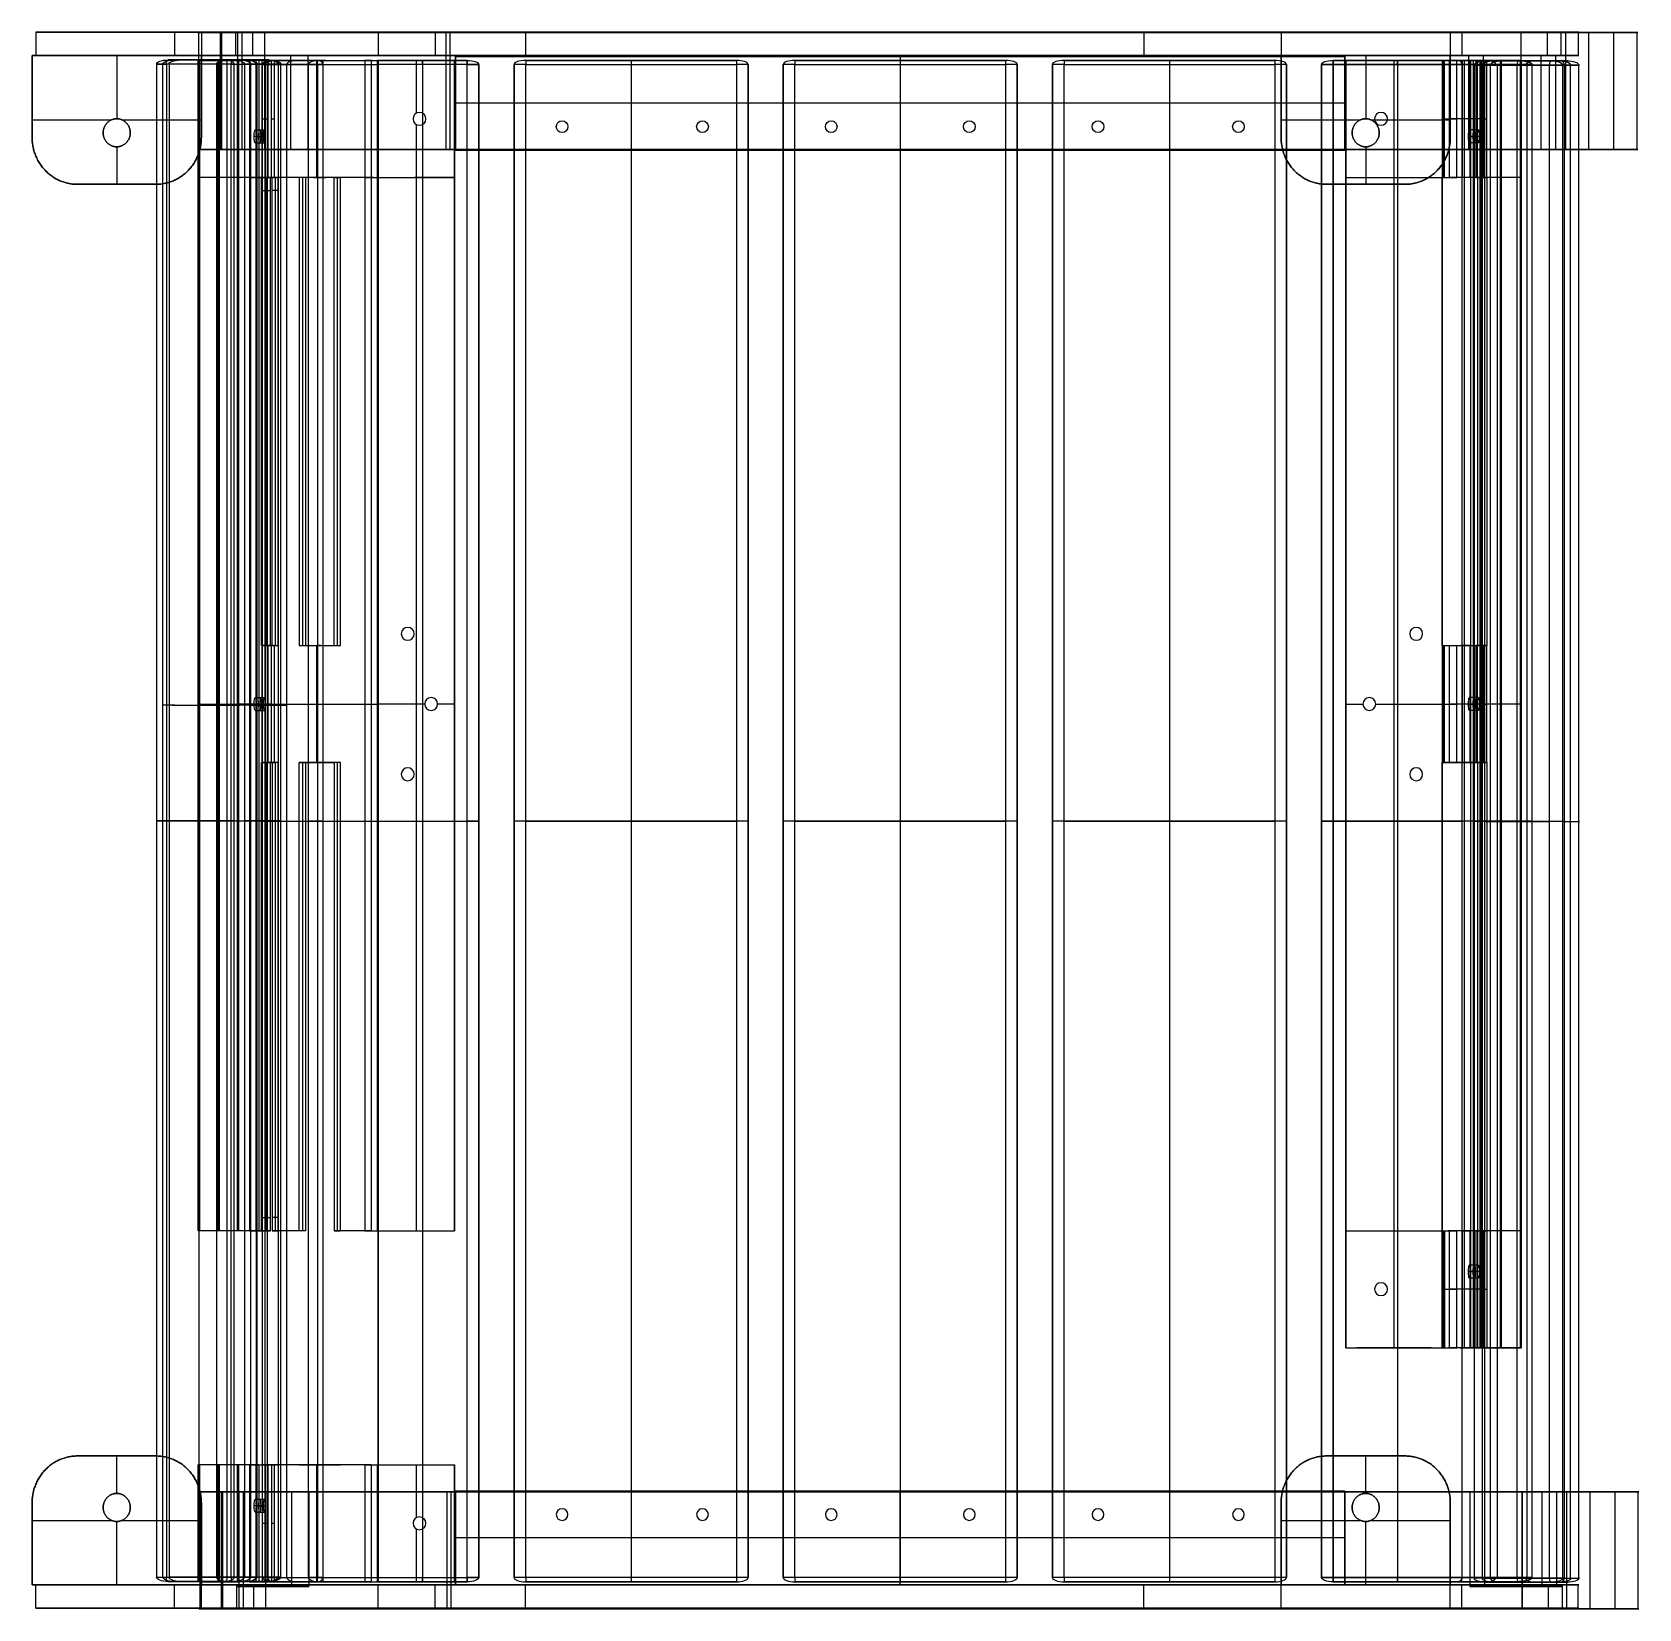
# Model space of a CAD drawing. Header units: millimetres. Extents: x -2814 to 2001, y -6772 to 1959.
# Drawn here: x -2814 to -2128, y -6772 to -6098 of the extents above.
import ezdxf

# ---------------------------------------------------------------- set-up
doc = ezdxf.new("R2010")
doc.units = ezdxf.units.MM
doc.header["$MEASUREMENT"] = 0
doc.layers.add('Domyślny', color=7, linetype='Continuous', true_color=0x000000)
doc.layers.add('Warstwa 01', color=7, linetype='Continuous', true_color=0xffffff)

# ---------------------------------------------------------------- blocks, each defined once
blk = doc.blocks.new('deska 2 siedziska awki Soft 02.412 SC')
at = {"layer": 'Domyślny'}
for p, q in [((5, 0), (1795, 0)), ((900, 0, 14), (900, 0, -14)), ((0, -73.03), (0, -5)), ((900, -5, -19), (900, -60, -19)), ((900, -60, 19), (900, -5, 19)), ((1800, -73.03), (1800, -5)), ((5, -32.5, -19), (1795, -32.5, -19)), ((5, -32.5, 19), (1795, -32.5, 19)), ((0, -43.46, 14), (0, -43.46, -14)), ((1800, -43.46, 14), (1800, -43.46, -14)), ((0, -58.03, 14), (0, -81.92, -8.3)), ((5, -60, -19), (1795, -60, -19)), ((5, -60, 19), (5, -90, -9)), ((900, -90, -9), (900, -60, 19)), ((1800, -58.03, 14), (1800, -81.92, -8.3)), ((5, -75, 5), (1795, -75, 5))]:
    blk.add_line(p, q, dxfattribs=at)
for centre, start, end in [((5, -5, -14), 90, 180), ((5, -5, 14), 90, 180), ((5, -5), 90, 180), ((1795, -5, 14), 360, 90), ((1795, -5), 0, 90), ((1795, -5, -14), 360, 90)]:
    blk.add_arc(centre, 5, start, end, dxfattribs=at)
at = {"layer": 'Domyślny', "extrusion": (1, 3.90799e-15, 5.32907e-15)}
blk.add_arc((-5, 14, 5), 5, 0, 90, dxfattribs=at)
at = {"layer": 'Domyślny', "extrusion": (1, 0, 0)}
for centre, radius, start, end in [((-5, -14, 900), 5, 270, 0), ((-5, 14, 900), 5, 0, 90), ((-5, 14, 1795), 5, 0, 90), ((-5, -14, 1795), 5, 270, 0), ((-60, 31, 900), 50, 233.1301, 270), ((-60, 31, 1795), 50, 233.1301, 270)]:
    blk.add_arc(centre, radius, start, end, dxfattribs=at)
at = {"layer": 'Domyślny', "extrusion": (0, 1, 0)}
for centre, start, end in [((-5, -14, -5), 270, 360), ((-5, -14, -32.5), 270, 0), ((-5, 14, -32.5), 0, 90), ((-1795, -14, -32.5), 180, 270), ((-1795, 14, -32.5), 90, 180)]:
    blk.add_arc(centre, 5, start, end, dxfattribs=at)
at = {"layer": 'Domyślny', "extrusion": (-3.55271e-16, 1, 3.80829e-30)}
blk.add_arc((-5, 14, -5), 5, 0, 90, dxfattribs=at)
at = {"layer": 'Domyślny', "extrusion": (1, 9.59233e-15, -5.32907e-15)}
blk.add_arc((-5, -14, 5), 5, 270, 0, dxfattribs=at)
at = {"layer": 'Domyślny', "extrusion": (-7.10543e-16, 1, -3.23433e-29)}
blk.add_arc((-1795, -14, -5), 5, 180, 270, dxfattribs=at)
at = {"layer": 'Domyślny', "extrusion": (-5.32907e-16, 1, -1.77636e-16)}
blk.add_arc((-1795, 14, -5), 5, 90, 180, dxfattribs=at)
at = {"layer": 'Domyślny', "extrusion": (1, -3.01703e-15, -1.45143e-14)}
blk.add_arc((-60, 31), 45, 240.84696, 270, dxfattribs=at)
at = {"layer": 'Domyślny', "extrusion": (-2.84217e-15, 1, -2.84217e-15)}
blk.add_arc((-5, -14, -60), 5, 270, 0, dxfattribs=at)
at = {"layer": 'Domyślny', "extrusion": (1, 6.91713e-15, 1.03597e-14)}
blk.add_arc((-60, 31, 5), 50, 233.1301, 270, dxfattribs=at)
at = {"layer": 'Domyślny', "extrusion": (-2.84217e-15, 1, 1.42109e-15)}
blk.add_arc((-1795, -14, -60), 5, 180, 270, dxfattribs=at)
at = {"layer": 'Domyślny', "extrusion": (1, 1.15438e-13, 4.04033e-13)}
blk.add_arc((-60, 31, 1800), 45, 240.84696, 270, dxfattribs=at)
at = {"layer": 'Domyślny', "extrusion": (0, 0.731055, 0.682318)}
for centre, start, end in [((-5, 49.83, -50.7), 0, 90), ((-1795, 49.83, -50.7), 90, 180)]:
    blk.add_arc(centre, 5, start, end, dxfattribs=at)
at = {"layer": 'Domyślny'}
for points in [[(5, 0, 14), (5, 0), (5, 0, -14)], [(1795, 0, 14), (900, 0, 14), (5, 0, 14)], [(5, 0, -14), (900, 0, -14), (1795, 0, -14)], [(1795, 0, -14), (1795, 0), (1795, 0, 14)], [(0, -60, -14), (0, -32.5, -14), (0, -5, -14)], [(0, -5, 14), (0, -31.51, 14), (0, -58.03, 14)], [(0, -5, -14), (0, -5), (0, -5, 14)], [(1795, -5, -19), (900, -5, -19), (5, -5, -19)], [(5, -5, -19), (5, -32.5, -19), (5, -60, -19)], [(5, -5, 19), (900, -5, 19), (1795, -5, 19)], [(5, -60, 19), (5, -32.5, 19), (5, -5, 19)], [(1795, -60, -19), (1795, -32.5, -19), (1795, -5, -19)], [(1795, -5, 19), (1795, -32.5, 19), (1795, -60, 19)], [(1800, -5, -14), (1800, -5), (1800, -5, 14)], [(1800, -5, 14), (1800, -31.51, 14), (1800, -58.03, 14)], [(1800, -60, -14), (1800, -32.5, -14), (1800, -5, -14)], [(5, -60, 19), (900, -60, 19), (1795, -60, 19)], [(5, -90, -9), (5, -75, 5), (5, -60, 19)], [(1795, -60, 19), (1795, -75, 5), (1795, -90, -9)], [(1795, -90, -9), (900, -90, -9), (5, -90, -9)]]:
    blk.add_open_spline(points, degree=2, dxfattribs=at)
for points, knots in [([(5, -60, 19), (4.73, -60, 19), (4.46, -59.99, 18.98), (4.07, -59.97, 18.92), (3.95, -59.96, 18.89), (3.71, -59.93, 18.83), (3.59, -59.92, 18.8), (3.26, -59.88, 18.69), (3.05, -59.85, 18.61), (2.68, -59.78, 18.43), (2.51, -59.74, 18.34), (2.19, -59.66, 18.14), (2.04, -59.62, 18.03), (1.77, -59.54, 17.82), (1.65, -59.49, 17.71), (1.41, -59.4, 17.49), (1.31, -59.36, 17.37), (1.11, -59.27, 17.15), (1.02, -59.22, 17.03), (0.77, -59.08, 16.68), (0.63, -58.99, 16.44), (0.39, -58.8, 15.96), (0.3, -58.71, 15.72), (0.15, -58.51, 15.23), (0.09, -58.42, 14.98), (0.02, -58.22, 14.49), (0, -58.13, 14.25), (0, -58.03, 14)], [-3.141593, -3.141593, -3.141593, -3.141593, -3.043631, -3.043631, -2.99465, -2.99465, -2.945669, -2.945669, -2.847502, -2.847502, -2.749335, -2.749335, -2.651095, -2.651095, -2.552855, -2.552855, -2.454641, -2.454641, -2.356427, -2.356427, -2.160019, -2.160019, -1.963614, -1.963614, -1.7672, -1.7672, -1.570796, -1.570796, -1.570796, -1.570796]), ([(1795, -60, 19), (1795.27, -60, 19), (1795.54, -59.99, 18.98), (1795.93, -59.97, 18.92), (1796.05, -59.96, 18.89), (1796.29, -59.93, 18.83), (1796.41, -59.92, 18.8), (1796.74, -59.88, 18.69), (1796.95, -59.85, 18.61), (1797.32, -59.78, 18.43), (1797.49, -59.74, 18.34), (1797.81, -59.66, 18.14), (1797.96, -59.62, 18.03), (1798.23, -59.54, 17.82), (1798.35, -59.49, 17.71), (1798.59, -59.4, 17.49), (1798.69, -59.36, 17.37), (1798.89, -59.27, 17.15), (1798.98, -59.22, 17.03), (1799.23, -59.08, 16.68), (1799.37, -58.99, 16.44), (1799.61, -58.8, 15.96), (1799.7, -58.71, 15.72), (1799.85, -58.51, 15.23), (1799.91, -58.42, 14.98), (1799.98, -58.22, 14.49), (1800, -58.13, 14.25), (1800, -58.03, 14)], [0, 0, 0, 0, 0.097962, 0.097962, 0.146943, 0.146943, 0.195923, 0.195923, 0.294091, 0.294091, 0.392258, 0.392258, 0.490498, 0.490498, 0.588738, 0.588738, 0.686952, 0.686952, 0.785166, 0.785166, 0.981574, 0.981574, 1.177978, 1.177978, 1.374393, 1.374393, 1.570796, 1.570796, 1.570796, 1.570796]), ([(0, -81.92, -8.3), (0, -82.26, -8.34), (0.01, -82.6, -8.38), (0.06, -83.28, -8.46), (0.1, -83.62, -8.49), (0.21, -84.31, -8.56), (0.27, -84.65, -8.6), (0.44, -85.35, -8.66), (0.54, -85.69, -8.7), (0.73, -86.21, -8.74), (0.8, -86.39, -8.75), (0.95, -86.73, -8.78), (1.03, -86.91, -8.8), (1.2, -87.26, -8.82), (1.3, -87.43, -8.84), (1.51, -87.78, -8.86), (1.63, -87.95, -8.87), (1.82, -88.21, -8.89), (1.89, -88.3, -8.9), (2.03, -88.47, -8.91), (2.11, -88.56, -8.91), (2.27, -88.73, -8.93), (2.35, -88.82, -8.93), (2.54, -88.99, -8.94), (2.64, -89.07, -8.95), (2.85, -89.24, -8.96), (2.96, -89.33, -8.96), (3.16, -89.45, -8.97), (3.22, -89.49, -8.97), (3.37, -89.57, -8.98), (3.44, -89.61, -8.98), (3.61, -89.69, -8.98), (3.7, -89.73, -8.99), (3.89, -89.81, -8.99), (3.99, -89.84, -8.99), (4.17, -89.89, -8.99), (4.23, -89.91, -9), (4.36, -89.94, -9), (4.43, -89.95, -9), (4.58, -89.97, -9), (4.66, -89.98, -9), (4.83, -90, -9), (4.91, -90, -9), (5, -90, -9)], [-0.00001449, -0.00001449, -0.00001449, -0.00001449, 0.00128883, 0.00128883, 0.00259215, 0.00259215, 0.00389548, 0.00389548, 0.00519879, 0.00519879, 0.00585046, 0.00585046, 0.00650212, 0.00650212, 0.00715381, 0.00715381, 0.0078055, 0.0078055, 0.00813133, 0.00813133, 0.00845715, 0.00845715, 0.00878298, 0.00878298, 0.00910881, 0.00910881, 0.00943446, 0.00943446, 0.00959729, 0.00959729, 0.00976011, 0.00976011, 0.00992294, 0.00992294, 0.01008576, 0.01008576, 0.01016717, 0.01016717, 0.01024859, 0.01024859, 0.01033, 0.01033, 0.01041141, 0.01041141, 0.01041141, 0.01041141]), ([(1795, -90, -9), (1795.09, -90, -9), (1795.17, -90, -9), (1795.34, -89.98, -9), (1795.42, -89.97, -9), (1795.57, -89.95, -9), (1795.64, -89.94, -9), (1795.77, -89.91, -9), (1795.83, -89.89, -8.99), (1796.01, -89.84, -8.99), (1796.11, -89.81, -8.99), (1796.3, -89.73, -8.99), (1796.39, -89.69, -8.98), (1796.56, -89.61, -8.98), (1796.63, -89.57, -8.98), (1796.78, -89.49, -8.97), (1796.84, -89.45, -8.97), (1797.04, -89.33, -8.96), (1797.15, -89.24, -8.96), (1797.36, -89.07, -8.95), (1797.46, -88.99, -8.94), (1797.65, -88.82, -8.93), (1797.73, -88.73, -8.93), (1797.89, -88.56, -8.91), (1797.97, -88.47, -8.91), (1798.11, -88.3, -8.9), (1798.18, -88.21, -8.89), (1798.37, -87.95, -8.87), (1798.49, -87.78, -8.86), (1798.7, -87.43, -8.84), (1798.8, -87.26, -8.82), (1798.97, -86.91, -8.8), (1799.05, -86.73, -8.78), (1799.2, -86.39, -8.75), (1799.27, -86.21, -8.74), (1799.46, -85.69, -8.7), (1799.56, -85.35, -8.66), (1799.73, -84.65, -8.6), (1799.79, -84.31, -8.56), (1799.9, -83.62, -8.49), (1799.94, -83.28, -8.46), (1799.99, -82.6, -8.38), (1800, -82.26, -8.34), (1800, -81.92, -8.3)], [0, 0, 0, 0, 0.00008149, 0.00008149, 0.00016298, 0.00016298, 0.00024446, 0.00024446, 0.00032595, 0.00032595, 0.00048893, 0.00048893, 0.0006519, 0.0006519, 0.00081488, 0.00081488, 0.00097785, 0.00097785, 0.0013038, 0.0013038, 0.00162994, 0.00162994, 0.00195607, 0.00195607, 0.0022822, 0.0022822, 0.00260833, 0.00260833, 0.00326062, 0.00326062, 0.00391291, 0.00391291, 0.00456518, 0.00456518, 0.00521746, 0.00521746, 0.00652198, 0.00652198, 0.00782651, 0.00782651, 0.00913105, 0.00913105, 0.01043558, 0.01043558, 0.01043558, 0.01043558])]:
    blk.add_open_spline(points, degree=3, knots=knots, dxfattribs=at)
blk = doc.blocks.new('deska 1 siedziska awki Soft 02.412 SC_Domylna_Obrobiona_')
at = {"layer": 'Domyślny'}
for p, q in [((-91.34, 21.24), (-72.72, 42.77)), ((-68.94, 44.5, 895), (-68.94, 44.5, -895)), ((-66.58, 43.91, 895), (-66.58, 43.91, -895)), ((-68.94, 39.5, 900), (-87.55, 17.97, 900)), ((-68.94, 39.5, -900), (-87.55, 17.97, -900)), ((-43, 38), (-5, 38)), ((-24, 38, 895), (-24, 38, -895)), ((-82.03, 32.01, -895), (-82.03, 32.01, 895)), ((-46.28, 5.06, 900), (-46.28, 33.1, 900)), ((-46.28, 5.06, -900), (-46.28, 33.1, -900)), ((0, 5), (0, 33)), ((-83.86, 22.25, 900), (-5, 22.25, 900)), ((-83.86, 22.25, -900), (-5, 22.25, -900)), ((-92.55, 17.97, 895), (-92.55, 17.97, -895)), ((-90.24, 13.75, -895), (-90.24, 13.75, 895)), ((0, 19, -895), (0, 19, 895)), ((-43, 0, -895), (-43, 0, 895)), ((-43, 0), (-5, 0)), ((-24, 0, 895), (-24, 0, -895))]:
    blk.add_line(p, q, dxfattribs=at)
for centre, radius, start, end in [((-68.94, 39.5, 895), 5, 61.86143, 139.14801), ((-68.94, 39.5, -895), 5, 61.86143, 139.14801), ((-68.94, 39.5), 5, 61.86143, 139.14801), ((-43, 88, -895), 50, 241.86143, 270), ((-43, 88, 895), 50, 241.86143, 270), ((-43, 88), 50, 241.86143, 270), ((-43, 88, 900), 55, 241.86143, 270), ((-43, 88, -900), 55, 241.86143, 270), ((-43, 88, 900), 55, 241.86143, 270), ((-43, 88, -900), 55, 241.86143, 270), ((-5, 33, 895), 5, 0, 90), ((-5, 33, -895), 5, 0, 90), ((-5, 33), 5, 0, 90), ((-5, 33, -895), 5, 0, 90), ((-87.55, 17.97, 895), 5, 139.14801, 180), ((-87.55, 17.97, -895), 5, 139.14801, 180), ((-87.55, 17.97), 5, 139.14801, 180), ((-87.55, 17.97, 895), 5, 180, 237.53351), ((-87.55, 17.97, -895), 5, 180, 237.53351), ((-87.55, 17.97), 5, 180, 237.53351), ((-43, 88, -895), 88, 237.53351, 270), ((-43, 88, 895), 88, 237.53351, 270), ((-43, 88), 88, 237.53351, 270), ((-43, 88, 900), 83, 237.53351, 270), ((-43, 88, -900), 83, 237.53351, 270), ((-5, 5, 895), 5, 270, 0), ((-5, 5, -895), 5, 270, 0), ((-5, 5), 5, 270, 0)]:
    blk.add_arc(centre, radius, start, end, dxfattribs=at)
at = {"layer": 'Domyślny', "extrusion": (0.654107, 0.756402, 1.08372e-14)}
blk.add_arc((77.98, 895, -15.21), 5, 0, 90, dxfattribs=at)
at = {"layer": 'Domyślny', "extrusion": (0.654107, 0.756402, -1.68754e-15)}
blk.add_arc((77.98, -895, -15.21), 5, 270, 0, dxfattribs=at)
at = {"layer": 'Domyślny', "extrusion": (1, 0, 0)}
for centre, start, end in [((39.5, 895, -68.94), 0, 90), ((39.5, -895, -68.94), 270, 0), ((33, 895, -43), 0, 90), ((33, -895, -43), 270, 0), ((33, 895, -24), 0, 90), ((33, -895, -24), 270, 0), ((5, 895, -43), 90, 180), ((5, -895, -43), 180, 270), ((5, 895, -24), 90, 180), ((5, -895, -24), 180, 270), ((5, -895, -5), 180, 270)]:
    blk.add_arc(centre, 5, start, end, dxfattribs=at)
at = {"layer": 'Domyślny', "extrusion": (0.88181, -0.471606, 6.70192e-16)}
blk.add_arc((2.32, 895, -79.42), 5, 0, 90, dxfattribs=at)
at = {"layer": 'Domyślny', "extrusion": (0.88181, -0.471606, -4.04901e-15)}
blk.add_arc((2.32, -895, -79.42), 5, 270, 0, dxfattribs=at)
at = {"layer": 'Domyślny', "extrusion": (1, -1.77636e-16, -3.55271e-16)}
blk.add_arc((33, 895, -5), 5, 0, 90, dxfattribs=at)
at = {"layer": 'Domyślny', "extrusion": (1, 1.20913e-29, -3.55271e-16)}
blk.add_arc((33, -895, -5), 5, 270, 0, dxfattribs=at)
at = {"layer": 'Domyślny', "extrusion": (0.654107, 0.756402, 0)}
for centre, start, end in [((77.98, 895, -29.45), 0, 90), ((77.98, -895, -29.45), 270, 0)]:
    blk.add_arc(centre, 5, start, end, dxfattribs=at)
at = {"layer": 'Domyślny', "extrusion": (0, 1, 0)}
for centre, start, end in [((5, 895, 33), 90, 180), ((5, -895, 33), 180, 270), ((87.55, 895, 17.97), 0, 90), ((87.55, -895, 17.97), 270, 0), ((5, 895, 19), 90, 180), ((5, -895, 19), 180, 270)]:
    blk.add_arc(centre, 5, start, end, dxfattribs=at)
at = {"layer": 'Domyślny', "extrusion": (0.654107, 0.756402, 1.77636e-16)}
blk.add_arc((77.98, 895, -43.68), 5, 0, 90, dxfattribs=at)
at = {"layer": 'Domyślny', "extrusion": (0.654107, 0.756402, -6.7658e-14)}
blk.add_arc((77.98, -895, -43.68), 5, 270, 0, dxfattribs=at)
at = {"layer": 'Domyślny', "extrusion": (0.843706, -0.536806, 0)}
blk.add_arc((-31.84, 895, -83.52), 5, 90, 180, dxfattribs=at)
at = {"layer": 'Domyślny', "extrusion": (0.843706, -0.536806, 5.41789e-15)}
blk.add_arc((-31.84, -895, -83.52), 5, 180, 270, dxfattribs=at)
at = {"layer": 'Domyślny', "extrusion": (1, 0, -3.55271e-16)}
blk.add_arc((5, 895, -5), 5, 90, 180, dxfattribs=at)
at = {"layer": 'Domyślny', "extrusion": (-5.32907e-16, 1, -8.88178e-16)}
blk.add_arc((5, 895, 5), 5, 90, 180, dxfattribs=at)
at = {"layer": 'Domyślny', "extrusion": (-3.55271e-16, 1, 5.32907e-16)}
blk.add_arc((5, -895, 5), 5, 180, 270, dxfattribs=at)
at = {"layer": 'Domyślny'}
for points in [[(-91.34, 21.24, -895), (-82.03, 32.01, -895), (-72.72, 42.77, -895)], [(-72.72, 42.77, 895), (-82.03, 32.01, 895), (-91.34, 21.24, 895)], [(-72.72, 42.77, -895), (-72.72, 42.77), (-72.72, 42.77, 895)], [(-43, 38, -895), (-24, 38, -895), (-5, 38, -895)], [(-43, 38, 895), (-43, 38), (-43, 38, -895)], [(-5, 38, 895), (-24, 38, 895), (-43, 38, 895)], [(-5, 38, -895), (-5, 38), (-5, 38, 895)], [(-5, 33, 900), (-24, 33, 900), (-43, 33, 900)], [(-5, 33, -900), (-24, 33, -900), (-43, 33, -900)], [(-5, 5, 900), (-5, 19, 900), (-5, 33, 900)], [(-5, 5, -900), (-5, 19, -900), (-5, 33, -900)], [(0, 5, 895), (0, 19, 895), (0, 33, 895)], [(0, 33, -895), (0, 19, -895), (0, 5, -895)], [(0, 33, 895), (0, 33), (0, 33, -895)], [(-91.34, 21.24, 895), (-91.34, 21.24), (-91.34, 21.24, -895)], [(-43, 5, 900), (-24, 5, 900), (-5, 5, 900)], [(-43, 5, -900), (-24, 5, -900), (-5, 5, -900)], [(-43, 0, -895), (-24, 0, -895), (-5, 0, -895)], [(-5, 0, 895), (-24, 0, 895), (-43, 0, 895)], [(0, 5, -895), (0, 5), (0, 5, 895)], [(-5, 0, -895), (-5, 0), (-5, 0, 895)]]:
    blk.add_open_spline(points, degree=2, dxfattribs=at)
blk = doc.blocks.new('ZD 06 SC_Bez rowka')
at = {"layer": 'Domyślny'}
for p, q in [((-50, -19), (-50, 14)), ((-45, 19), (45, 19)), ((0, 19, -895), (0, 19, 895)), ((0, -19, 900), (0, 14, 900)), ((0, -19, -900), (0, 14, -900)), ((50, -19), (50, 14)), ((-50, -2.5, 895), (-50, -2.5, -895)), ((-45, -2.5, 900), (45, -2.5, 900)), ((-45, -2.5, -900), (45, -2.5, -900)), ((50, -2.5, -895), (50, -2.5, 895)), ((50, -19), (-50, -19)), ((0, -19, -900), (0, -19, 900))]:
    blk.add_line(p, q, dxfattribs=at)
for centre, start, end in [((-45, 14, -895), 90, 180), ((-45, 14, 895), 90, 180), ((-45, 14, -895), 90, 180), ((-45, 14), 90, 180), ((45, 14, -895), 360, 90), ((45, 14, 895), 360, 90), ((45, 14, -895), 0, 90), ((45, 14), 0, 90)]:
    blk.add_arc(centre, 5, start, end, dxfattribs=at)
at = {"layer": 'Domyślny', "extrusion": (-1.42109e-15, 1, -2.84217e-15)}
blk.add_arc((45, -895, 14), 5, 270, 360, dxfattribs=at)
at = {"layer": 'Domyślny', "extrusion": (-8.52651e-15, 1, 1.20792e-14)}
blk.add_arc((45, 895, 14), 5, 0, 90, dxfattribs=at)
at = {"layer": 'Domyślny', "extrusion": (1, 1.84741e-14, 9.09495e-14)}
blk.add_arc((14, -895, -45), 5, 270, 0, dxfattribs=at)
at = {"layer": 'Domyślny', "extrusion": (1, -7.10543e-15, -1.56319e-14)}
blk.add_arc((14, 895, -45), 5, 0, 90, dxfattribs=at)
at = {"layer": 'Domyślny', "extrusion": (1, 0, 0)}
for centre, start, end in [((14, -895), 270, 0), ((14, 895), 0, 90)]:
    blk.add_arc(centre, 5, start, end, dxfattribs=at)
at = {"layer": 'Domyślny', "extrusion": (1, -7.10543e-15, 1.08002e-13)}
blk.add_arc((14, -895, 45), 5, 270, 0, dxfattribs=at)
at = {"layer": 'Domyślny', "extrusion": (1, 3.55271e-14, 1.13687e-14)}
blk.add_arc((14, 895, 45), 5, 0, 90, dxfattribs=at)
at = {"layer": 'Domyślny', "extrusion": (-4.0492e-29, 1, -1.42109e-15)}
blk.add_arc((-45, -895, 14), 5, 180, 270, dxfattribs=at)
at = {"layer": 'Domyślny', "extrusion": (5.68434e-15, 1, -1.29656e-28)}
blk.add_arc((-45, 895, 14), 5, 90, 180, dxfattribs=at)
at = {"layer": 'Domyślny', "extrusion": (0, 1, 0)}
for centre, start, end in [((45, -895, -2.5), 270, 0), ((45, 895, -2.5), 0, 90), ((-45, -895, -2.5), 180, 270), ((-45, 895, -2.5), 90, 180)]:
    blk.add_arc(centre, 5, start, end, dxfattribs=at)
at = {"layer": 'Domyślny', "extrusion": (-1.06581e-14, 1, -1.49214e-14)}
blk.add_arc((45, -895, -19), 5, 270, 0, dxfattribs=at)
at = {"layer": 'Domyślny', "extrusion": (6.39488e-15, 1, -7.10543e-16)}
blk.add_arc((45, 895, -19), 5, 0, 90, dxfattribs=at)
at = {"layer": 'Domyślny', "extrusion": (5.68434e-15, 1, -1.42109e-14)}
blk.add_arc((-45, -895, -19), 5, 180, 270, dxfattribs=at)
at = {"layer": 'Domyślny', "extrusion": (-2.77112e-14, 1, -1.42109e-14)}
blk.add_arc((-45, 895, -19), 5, 90, 180, dxfattribs=at)
at = {"layer": 'Domyślny'}
for points in [[(-50, 14, 895), (-50, -2.5, 895), (-50, -19, 895)], [(-50, 14, -895), (-50, 14), (-50, 14, 895)], [(-50, -19, -895), (-50, -2.5, -895), (-50, 14, -895)], [(-45, 19, -895), (0, 19, -895), (45, 19, -895)], [(-45, 19, 895), (-45, 19), (-45, 19, -895)], [(45, 19, 895), (0, 19, 895), (-45, 19, 895)], [(45, 14, 900), (0, 14, 900), (-45, 14, 900)], [(-45, 14, 900), (-45, -2.5, 900), (-45, -19, 900)], [(45, 14, -900), (0, 14, -900), (-45, 14, -900)], [(-45, 14, -900), (-45, -2.5, -900), (-45, -19, -900)], [(45, 19, -895), (45, 19), (45, 19, 895)], [(45, -19, 900), (45, -2.5, 900), (45, 14, 900)], [(45, -19, -900), (45, -2.5, -900), (45, 14, -900)], [(50, 14, 895), (50, 14), (50, 14, -895)], [(50, -19, 895), (50, -2.5, 895), (50, 14, 895)], [(50, 14, -895), (50, -2.5, -895), (50, -19, -895)], [(-50, -19, 895), (-50, -19), (-50, -19, -895)], [(-45, -19, 900), (0, -19, 900), (45, -19, 900)], [(45, -19, -900), (0, -19, -900), (-45, -19, -900)], [(50, -19, 895), (50, -19), (50, -19, -895)]]:
    blk.add_open_spline(points, degree=2, dxfattribs=at)
blk = doc.blocks.new('blacha wspornika desek awki Soft 02.412 SC_skrajny')
at = {"layer": 'Domyślny'}
for p, q in [((0, 0, -190), (0, 4, -190)), ((0, 4, -190), (40, 4, -190)), ((0, 2), (0, 2, -380)), ((40, 2), (0, 2)), ((40, 2, -380), (0, 2, -380)), ((0, 0, -190), (40, 0, -190)), ((20, 0), (20, 4)), ((20, 4), (20, 4, -380)), ((20, 4, -380), (20, 0, -380)), ((20, 0), (20, 0, -380)), ((27.5, 0, -160.5), (27.5, 4, -160.5)), ((27.5, 0, -105.5), (27.5, 4, -105.5)), ((27.5, 0, -45.5), (27.5, 4, -45.5)), ((27.5, 0, -334.5), (27.5, 4, -334.5)), ((27.5, 0, -274.5), (27.5, 4, -274.5)), ((27.5, 0, -219.5), (27.5, 4, -219.5)), ((30, 4, -217), (30, 0, -217)), ((30, 0, -222), (30, 4, -222)), ((30, 4, -272), (30, 0, -272)), ((30, 0, -277), (30, 4, -277)), ((30, 4, -332), (30, 0, -332)), ((30, 0, -337), (30, 4, -337)), ((30, 4, -163), (30, 0, -163)), ((30, 0, -158), (30, 4, -158)), ((30, 4, -108), (30, 0, -108)), ((30, 0, -103), (30, 4, -103)), ((30, 4, -48), (30, 0, -48)), ((30, 0, -43), (30, 4, -43)), ((32.5, 0, -219.5), (32.5, 4, -219.5)), ((32.5, 0, -274.5), (32.5, 4, -274.5)), ((32.5, 0, -334.5), (32.5, 4, -334.5)), ((32.5, 0, -45.5), (32.5, 4, -45.5)), ((32.5, 0, -105.5), (32.5, 4, -105.5)), ((32.5, 0, -160.5), (32.5, 4, -160.5)), ((40, 0, -190), (40, 4, -190)), ((40, 2, -380), (40, 2))]:
    blk.add_line(p, q, dxfattribs=at)
at = {"layer": 'Domyślny', "extrusion": (1.77636e-16, 1, 0)}
for centre in [(-30, -160.5, 4), (-30, -105.5, 4), (-30, -45.5, 4), (-30, -334.5, 4), (-30, -274.5, 4), (-30, -219.5, 4)]:
    blk.add_arc(centre, 2.5, 270, 90, dxfattribs=at)
at = {"layer": 'Domyślny', "extrusion": (0, 1, 0)}
for centre, start, end in [((-30, -160.5, 2), 270, 90), ((-30, -105.5, 2), 270, 90), ((-30, -45.5, 2), 270, 90), ((-30, -334.5, 2), 270, 90), ((-30, -274.5, 2), 270, 90), ((-30, -219.5, 2), 270, 90), ((-30, -219.5, 2), 90, 270), ((-30, -274.5, 2), 90, 270), ((-30, -334.5, 2), 90, 270), ((-30, -45.5, 2), 90, 270), ((-30, -105.5, 2), 90, 270), ((-30, -160.5, 2), 90, 270)]:
    blk.add_arc(centre, 2.5, start, end, dxfattribs=at)
at = {"layer": 'Domyślny', "extrusion": (-1.77636e-16, 1, 0)}
for centre in [(-30, -219.5, 4), (-30, -274.5, 4), (-30, -334.5, 4), (-30, -45.5, 4), (-30, -105.5, 4), (-30, -160.5, 4)]:
    blk.add_arc(centre, 2.5, 90, 270, dxfattribs=at)
at = {"layer": 'Domyślny', "extrusion": (-1.11022e-17, 1, 1.2326e-33)}
for centre in [(-30, -160.5), (-30, -334.5), (-30, -274.5), (-30, -219.5)]:
    blk.add_arc(centre, 2.5, 270, 90, dxfattribs=at)
at = {"layer": 'Domyślny', "extrusion": (-1.11022e-17, 1, 1.35585e-32)}
blk.add_arc((-30, -105.5), 2.5, 270, 90, dxfattribs=at)
at = {"layer": 'Domyślny', "extrusion": (-1.11022e-17, 1, 2.46519e-33)}
blk.add_arc((-30, -45.5), 2.5, 270, 90, dxfattribs=at)
at = {"layer": 'Domyślny', "extrusion": (1.11022e-17, 1, -1.2326e-33)}
for centre in [(-30, -219.5), (-30, -274.5), (-30, -334.5), (-30, -160.5)]:
    blk.add_arc(centre, 2.5, 90, 270, dxfattribs=at)
at = {"layer": 'Domyślny', "extrusion": (1.11022e-17, 1, -2.46519e-33)}
blk.add_arc((-30, -45.5), 2.5, 90, 270, dxfattribs=at)
at = {"layer": 'Domyślny', "extrusion": (1.11022e-17, 1, 6.16298e-33)}
blk.add_arc((-30, -105.5), 2.5, 90, 270, dxfattribs=at)
at = {"layer": 'Domyślny'}
for points in [[(0, 4), (0, 2), (0, 0)], [(0, 4, -380), (0, 4, -190), (0, 4)], [(0, 0, -380), (0, 2, -380), (0, 4, -380)], [(0, 4), (20, 4), (40, 4)], [(0, 4, -380), (20, 4, -380), (40, 4, -380)], [(0, 0), (0, 0, -190), (0, 0, -380)], [(40, 0), (20, 0), (0, 0)], [(0, 0, -380), (20, 0, -380), (40, 0, -380)], [(40, 4), (40, 2), (40, 0)], [(40, 4, -380), (40, 2, -380), (40, 0, -380)], [(40, 4), (40, 4, -190), (40, 4, -380)], [(40, 0, -380), (40, 0, -190), (40, 0)]]:
    blk.add_open_spline(points, degree=2, dxfattribs=at)

msp = doc.modelspace()

# ---------------------------------------------------------------- linework, layer by layer
at = {"layer": 'Domyślny'}
for p, q in [((-2742.89, -6160.37, 149.55), (-2742.89, -6110.37, 149.55)), ((-2726.06, -6110.37, 147.15), (-2742.89, -6110.37, 149.55)), ((-2734.76, -6110.37, 146.37), (-2734.76, -6160.37, 146.37)), ((-2734.19, -6110.37, 150.33), (-2734.76, -6110.37, 146.37)), ((-2734.19, -6110.37, 150.33), (-2734.19, -6160.37, 150.33)), ((-2726.34, -6160.37, 145.17), (-2726.34, -6110.37, 145.17)), ((-2717.41, -6110.37, 151.3), (-2726.25, -6110.37, 145.81)), ((-2725.78, -6160.37, 149.13), (-2725.78, -6110.37, 149.13)), ((-2722.7, -6110.37, 149.98), (-2720.58, -6110.37, 146.57)), ((-2713.89, -6110.37, 189.9), (-2719.27, -6110.37, 152.24)), ((-2718.56, -6110.37, 171.35), (-2718.56, -6141, 171.35)), ((-2714.6, -6110.37, 170.79), (-2718.56, -6110.37, 171.35)), ((-2715.09, -6110.37, 192.67), (-2710.62, -6110.37, 192.03)), ((-2714.6, -6110.37, 170.79), (-2714.6, -6141, 170.79)), ((-2712.77, -6110.37, 194.43), (-2713.43, -6110.37, 189.84)), ((-2688.69, -6110.37, 211.69), (-2693.86, -6110.37, 212.43)), ((-2692.61, -6110.37, 213.55), (-2692.61, -6160.37, 213.55)), ((-2690.83, -6110.37, 215.14), (-2691.71, -6110.37, 208.98)), ((-2689.94, -6110.37, 210.57), (-2689.94, -6160.37, 210.57)), ((-2671.82, -6110.37, 232.18), (-2666.58, -6110.37, 231.44)), ((-2668.87, -6110.37, 233.8), (-2669.5, -6110.37, 229.39)), ((-2666.58, -6160.37, 234.14), (-2666.58, -6110.37, 234.14)), ((-2666.58, -6160.37, 230.14), (-2666.58, -6110.37, 230.14)), ((-2664.11, -6110.37, 234.14), (-2636.11, -6110.37, 230.14)), ((-2649.83, -6110.37, 234.14), (-2650.4, -6110.37, 230.14)), ((-2650.11, -6110.37, 234.14), (-2650.11, -6133.04, 234.14)), ((-2650.11, -6110.37, 230.14), (-2650.11, -6133.04, 230.14)), ((-2633.64, -6110.37, 232.14), (-2633.64, -6160.37, 232.14)), ((-2252.76, -6160.37, 232.14), (-2252.76, -6110.37, 232.14)), ((-2216.32, -6110.37, 230.14), (-2248.11, -6110.37, 234.14)), ((-2232.47, -6110.37, 230.14), (-2231.97, -6110.37, 234.14)), ((-2232.22, -6160.37, 234.14), (-2232.22, -6110.37, 234.14)), ((-2232.22, -6160.37, 230.14), (-2232.22, -6110.37, 230.14)), ((-2211.68, -6110.37, 234.14), (-2211.68, -6160.37, 234.14)), ((-2211.68, -6110.37, 230.14), (-2211.68, -6160.37, 230.14)), ((-2211.68, -6110.37, 231.81), (-2205.39, -6110.37, 231.02)), ((-2211.18, -6160.37, 230.11), (-2211.18, -6110.37, 230.11)), ((-2210.68, -6160.37, 234.07), (-2210.68, -6110.37, 234.07)), ((-2208.96, -6110.37, 229.07), (-2208.41, -6110.37, 233.44)), ((-2204.15, -6110.37, 222.97), (-2198.54, -6110.37, 222.26)), ((-2202.93, -6160.37, 221.39), (-2202.93, -6110.37, 221.39)), ((-2201.7, -6110.37, 219.81), (-2200.99, -6110.37, 225.42)), ((-2194.75, -6110.37, 161.28), (-2201.62, -6110.37, 162.15)), ((-2200.2, -6110.37, 166), (-2194.54, -6110.37, 210.99)), ((-2199.77, -6160.37, 223.84), (-2199.77, -6110.37, 223.84)), ((-2199.36, -6110.37, 188.75), (-2195.39, -6110.37, 188.25)), ((-2199.36, -6160.37, 188.75), (-2199.36, -6110.37, 188.75)), ((-2199.08, -6110.37, 158.88), (-2198.22, -6110.37, 165.75)), ((-2197.34, -6110.37, 214.19), (-2192.72, -6110.37, 213.61)), ((-2196.53, -6160.37, 211.24), (-2196.53, -6110.37, 211.24)), ((-2195.39, -6160.37, 188.25), (-2195.39, -6110.37, 188.25)), ((-2195.12, -6110.37, 211.06), (-2194.45, -6110.37, 216.44)), ((-2195, -6110.37, 159.3), (-2178.13, -6110.37, 157.18)), ((-2192.56, -6160.37, 210.74), (-2192.56, -6110.37, 210.74)), ((-2186.81, -6110.37, 156.25), (-2186.32, -6110.37, 160.22)), ((-2186.81, -6160.37, 156.25), (-2186.81, -6110.37, 156.25)), ((-2186.32, -6160.37, 160.22), (-2186.32, -6110.37, 160.22)), ((-2178.13, -6110.37, 157.18), (-2178.13, -6160.37, 157.18)), ((-2651.39, -6135.37, 230.14), (-2651.39, -6135.37, 234.14)), ((-2651.39, -6135.37, 230.14), (-2651.39, -6135.37, 234.14)), ((-2648.64, -6132.62, 230.14), (-2648.64, -6132.62, 234.14)), ((-2645.89, -6135.37, 234.14), (-2645.89, -6135.37, 230.14)), ((-2645.89, -6135.37, 230.14), (-2645.89, -6135.37, 234.14)), ((-2240.51, -6135.37, 234.14), (-2240.51, -6135.37, 230.14)), ((-2237.76, -6132.62, 230.14), (-2237.76, -6132.62, 234.14)), ((-2235.01, -6135.37, 230.14), (-2235.01, -6135.37, 234.14)), ((-2235.01, -6135.37, 230.14), (-2235.01, -6135.37, 234.14)), ((-2235.01, -6135.37, 230.14), (-2235.01, -6135.37, 234.14)), ((-2197.34, -6135.37, 214.19), (-2208.52, -6135.37, 228.59)), ((-2194.18, -6135.37, 216.65), (-2205.36, -6135.37, 231.04)), ((-2715.28, -6142.87, 166.07), (-2719.24, -6142.87, 166.63)), ((-2718.85, -6140.12, 169.35), (-2714.89, -6140.12, 168.79)), ((-2718.46, -6142.87, 172.08), (-2714.5, -6142.87, 171.51)), ((-2650.11, -6137.69, 234.14), (-2650.11, -6160.37, 234.14)), ((-2650.11, -6137.69, 230.14), (-2650.11, -6160.37, 230.14)), ((-2648.64, -6138.12, 230.14), (-2648.64, -6138.12, 234.14)), ((-2237.76, -6138.12, 230.14), (-2237.76, -6138.12, 234.14)), ((-2200.41, -6142.87, 180.39), (-2196.44, -6142.87, 179.89)), ((-2196.1, -6140.12, 182.62), (-2200.07, -6140.12, 183.12)), ((-2195.75, -6142.87, 185.35), (-2199.72, -6142.87, 185.85)), ((-2718.85, -6145.62, 169.35), (-2714.89, -6145.62, 168.79)), ((-2718.56, -6144.73, 171.35), (-2718.56, -6160.37, 171.35)), ((-2714.6, -6144.73, 170.79), (-2714.6, -6160.37, 170.79)), ((-2196.1, -6145.62, 182.62), (-2200.07, -6145.62, 183.12)), ((-2742.89, -6610.37, 149.55), (-2742.89, -6160.37, 149.55)), ((-2734.76, -6160.37, 146.37), (-2734.76, -6610.37, 146.37)), ((-2734.19, -6160.37, 150.33), (-2734.19, -6610.37, 150.33)), ((-2726.34, -6610.37, 145.17), (-2726.34, -6160.37, 145.17)), ((-2725.78, -6610.37, 149.13), (-2725.78, -6160.37, 149.13)), ((-2718.56, -6160.37, 171.35), (-2718.56, -6383.5, 171.35)), ((-2715.52, -6160.37, 187.89), (-2712.58, -6160.37, 189.72)), ((-2710.62, -6160.37, 192.03), (-2715.09, -6160.37, 192.67)), ((-2714.82, -6160.37, 190.03), (-2713.28, -6160.37, 187.57)), ((-2714.6, -6160.37, 170.79), (-2714.6, -6383.5, 170.79)), ((-2714.21, -6160.37, 187.7), (-2714.21, -6360.37, 187.7)), ((-2712.77, -6160.37, 194.43), (-2713.43, -6160.37, 189.84)), ((-2712.84, -6160.37, 194.51), (-2709.42, -6160.37, 194.02)), ((-2710.92, -6160.37, 195.7), (-2711.33, -6160.37, 192.83)), ((-2710.3, -6160.37, 195.01), (-2710.3, -6360.37, 195.01)), ((-2698.66, -6160.37, 205.44), (-2698.66, -6360.37, 205.44)), ((-2693.78, -6160.37, 212.5), (-2688.61, -6160.37, 211.76)), ((-2690.76, -6160.37, 215.21), (-2691.64, -6160.37, 209.05)), ((-2683.74, -6160.37, 218.82), (-2683.74, -6360.37, 218.82)), ((-2666.58, -6610.37, 234.14), (-2666.58, -6160.37, 234.14)), ((-2666.58, -6610.37, 230.14), (-2666.58, -6160.37, 230.14)), ((-2650.11, -6160.37, 234.14), (-2650.11, -6610.37, 234.14)), ((-2650.11, -6160.37, 230.14), (-2650.11, -6610.37, 230.14)), ((-2633.64, -6160.37, 232.14), (-2633.64, -6610.37, 232.14)), ((-2252.76, -6610.37, 232.14), (-2252.76, -6160.37, 232.14)), ((-2232.22, -6610.37, 234.14), (-2232.22, -6160.37, 234.14)), ((-2232.22, -6610.37, 230.14), (-2232.22, -6160.37, 230.14)), ((-2211.68, -6160.37, 231.81), (-2205.39, -6160.37, 231.02)), ((-2211.68, -6360.37, 232.14), (-2211.68, -6160.37, 232.14)), ((-2208.96, -6160.37, 229.07), (-2208.41, -6160.37, 233.44)), ((-2195.76, -6160.37, 215.42), (-2206.94, -6160.37, 229.82)), ((-2199.77, -6160.37, 223.84), (-2202.93, -6160.37, 221.39)), ((-2199.36, -6610.37, 188.75), (-2199.36, -6160.37, 188.75)), ((-2197.34, -6160.37, 214.19), (-2192.72, -6160.37, 213.61)), ((-2195.39, -6610.37, 188.25), (-2195.39, -6160.37, 188.25)), ((-2195.12, -6160.37, 211.06), (-2194.45, -6160.37, 216.44)), ((-2194.54, -6360.37, 210.99), (-2194.54, -6160.37, 210.99)), ((-2186.81, -6610.37, 156.25), (-2186.81, -6160.37, 156.25)), ((-2186.32, -6610.37, 160.22), (-2186.32, -6160.37, 160.22)), ((-2178.13, -6160.37, 157.18), (-2178.13, -6610.37, 157.18)), ((-2716.19, -6165.99, 187.99), (-2712.23, -6165.99, 187.42)), ((-2708.97, -6165.99, 193.52), (-2711.64, -6165.99, 196.5)), ((-2656.39, -6355.37, 230.14), (-2656.39, -6355.37, 234.14)), ((-2656.39, -6355.37, 234.14), (-2656.39, -6355.37, 234.14)), ((-2653.64, -6352.62, 230.14), (-2653.64, -6352.62, 234.14)), ((-2650.89, -6355.37, 234.14), (-2650.89, -6355.37, 230.14)), ((-2650.89, -6355.37, 234.14), (-2650.89, -6355.37, 234.14)), ((-2225.51, -6355.37, 234.14), (-2225.51, -6355.37, 230.14)), ((-2225.51, -6355.37, 230.14), (-2225.51, -6355.37, 234.14)), ((-2222.76, -6352.62, 230.14), (-2222.76, -6352.62, 234.14)), ((-2220.01, -6355.37, 230.14), (-2220.01, -6355.37, 234.14)), ((-2715.52, -6360.37, 187.89), (-2712.58, -6360.37, 189.72)), ((-2715.09, -6360.37, 192.67), (-2710.62, -6360.37, 192.03)), ((-2714.82, -6360.37, 190.03), (-2713.28, -6360.37, 187.57)), ((-2712.77, -6360.37, 194.43), (-2713.43, -6360.37, 189.84)), ((-2712.84, -6360.37, 194.51), (-2709.42, -6360.37, 194.02)), ((-2710.92, -6360.37, 195.7), (-2711.33, -6360.37, 192.83)), ((-2693.78, -6360.37, 212.5), (-2688.61, -6360.37, 211.76)), ((-2692.61, -6360.37, 213.55), (-2692.61, -6410.37, 213.55)), ((-2690.76, -6360.37, 215.21), (-2691.64, -6360.37, 209.05)), ((-2689.94, -6360.37, 210.57), (-2689.94, -6410.37, 210.57)), ((-2653.64, -6358.12, 230.14), (-2653.64, -6358.12, 234.14)), ((-2222.76, -6358.12, 230.14), (-2222.76, -6358.12, 234.14)), ((-2211.68, -6360.37, 234.14), (-2211.68, -6410.37, 234.14)), ((-2211.68, -6360.37, 230.14), (-2211.68, -6410.37, 230.14)), ((-2211.68, -6360.37, 231.81), (-2205.39, -6360.37, 231.02)), ((-2211.18, -6410.37, 230.11), (-2211.18, -6360.37, 230.11)), ((-2210.68, -6410.37, 234.07), (-2210.68, -6360.37, 234.07)), ((-2208.96, -6360.37, 229.07), (-2208.41, -6360.37, 233.44)), ((-2206.94, -6360.37, 229.82), (-2195.76, -6360.37, 215.42)), ((-2202.93, -6410.37, 221.39), (-2202.93, -6360.37, 221.39)), ((-2199.77, -6360.37, 223.84), (-2202.93, -6360.37, 221.39)), ((-2199.77, -6410.37, 223.84), (-2199.77, -6360.37, 223.84)), ((-2197.34, -6360.37, 214.19), (-2192.72, -6360.37, 213.61)), ((-2196.53, -6410.37, 211.24), (-2196.53, -6360.37, 211.24)), ((-2195.12, -6360.37, 211.06), (-2194.45, -6360.37, 216.44)), ((-2192.56, -6410.37, 210.74), (-2192.56, -6360.37, 210.74)), ((-2718.85, -6382.62, 169.35), (-2714.89, -6382.62, 168.79)), ((-2643.64, -6382.62, 230.14), (-2643.64, -6382.62, 234.14)), ((-2242.76, -6382.62, 230.14), (-2242.76, -6382.62, 234.14)), ((-2196.1, -6382.62, 182.62), (-2200.07, -6382.62, 183.12)), ((-2743.17, -6385.37, 147.57), (-2742.61, -6385.37, 151.53)), ((-2743.17, -6385.37, 147.57), (-2726.34, -6385.37, 145.17)), ((-2742.61, -6385.37, 151.53), (-2725.78, -6385.37, 149.13)), ((-2719.24, -6385.37, 166.63), (-2721.25, -6385.37, 152.52)), ((-2715.28, -6385.37, 166.07), (-2719.24, -6385.37, 166.63)), ((-2718.85, -6388.12, 169.35), (-2714.89, -6388.12, 168.79)), ((-2718.56, -6387.23, 171.35), (-2718.56, -6610.37, 171.35)), ((-2718.46, -6385.37, 172.08), (-2714.5, -6385.37, 171.51)), ((-2715.87, -6385.37, 190.19), (-2718.46, -6385.37, 172.08)), ((-2715.28, -6385.37, 166.07), (-2717.29, -6385.37, 151.96)), ((-2714.6, -6387.23, 170.79), (-2714.6, -6610.37, 170.79)), ((-2711.91, -6385.37, 189.62), (-2714.5, -6385.37, 171.51)), ((-2713.29, -6385.37, 195.01), (-2671.92, -6385.37, 232.09)), ((-2710.62, -6385.37, 192.03), (-2669.25, -6385.37, 229.12)), ((-2646.39, -6385.37, 234.14), (-2666.58, -6385.37, 234.14)), ((-2646.39, -6385.37, 230.14), (-2666.58, -6385.37, 230.14)), ((-2646.39, -6385.37, 230.14), (-2646.39, -6385.37, 234.14)), ((-2646.39, -6385.37, 230.14), (-2646.39, -6385.37, 234.14)), ((-2643.64, -6388.12, 230.14), (-2643.64, -6388.12, 234.14)), ((-2640.89, -6385.37, 234.14), (-2640.89, -6385.37, 230.14)), ((-2633.64, -6385.37, 234.14), (-2640.89, -6385.37, 234.14)), ((-2633.64, -6385.37, 230.14), (-2640.89, -6385.37, 230.14)), ((-2633.64, -6385.37, 230.14), (-2633.64, -6385.37, 234.14)), ((-2252.76, -6385.37, 234.14), (-2245.51, -6385.37, 234.14)), ((-2252.76, -6385.37, 230.14), (-2245.51, -6385.37, 230.14)), ((-2252.76, -6385.37, 230.14), (-2252.76, -6385.37, 234.14)), ((-2245.51, -6385.37, 234.14), (-2245.51, -6385.37, 230.14)), ((-2242.76, -6388.12, 230.14), (-2242.76, -6388.12, 234.14)), ((-2240.01, -6385.37, 230.14), (-2240.01, -6385.37, 234.14)), ((-2240.01, -6385.37, 234.14), (-2211.68, -6385.37, 234.14)), ((-2240.01, -6385.37, 230.14), (-2211.68, -6385.37, 230.14)), ((-2197.34, -6385.37, 214.19), (-2208.52, -6385.37, 228.59)), ((-2194.18, -6385.37, 216.65), (-2205.36, -6385.37, 231.04)), ((-2200.41, -6385.37, 180.39), (-2202.19, -6385.37, 166.25)), ((-2200.41, -6385.37, 180.39), (-2196.44, -6385.37, 179.89)), ((-2196.1, -6388.12, 182.62), (-2200.07, -6388.12, 183.12)), ((-2195.75, -6385.37, 185.35), (-2199.72, -6385.37, 185.85)), ((-2196.53, -6385.37, 211.24), (-2199.72, -6385.37, 185.85)), ((-2196.44, -6385.37, 179.89), (-2198.22, -6385.37, 165.75)), ((-2192.56, -6385.37, 210.74), (-2195.75, -6385.37, 185.35)), ((-2178.38, -6385.37, 155.19), (-2195.25, -6385.37, 157.32)), ((-2177.88, -6385.37, 159.16), (-2194.75, -6385.37, 161.28)), ((-2178.38, -6385.37, 155.19), (-2177.88, -6385.37, 159.16)), ((-2712.58, -6410.37, 189.72), (-2715.52, -6410.37, 187.89)), ((-2715.09, -6410.37, 192.67), (-2710.62, -6410.37, 192.03)), ((-2714.82, -6410.37, 190.03), (-2713.28, -6410.37, 187.57)), ((-2714.21, -6410.37, 187.7), (-2714.21, -6610.37, 187.7)), ((-2713.43, -6410.37, 189.84), (-2712.77, -6410.37, 194.43)), ((-2709.42, -6410.37, 194.02), (-2712.84, -6410.37, 194.51)), ((-2710.92, -6410.37, 195.7), (-2711.33, -6410.37, 192.83)), ((-2710.3, -6410.37, 195.01), (-2710.3, -6610.37, 195.01)), ((-2698.66, -6410.37, 205.44), (-2698.66, -6610.37, 205.44)), ((-2688.61, -6410.37, 211.76), (-2693.78, -6410.37, 212.5)), ((-2690.76, -6410.37, 215.21), (-2691.64, -6410.37, 209.05)), ((-2683.74, -6410.37, 218.82), (-2683.74, -6610.37, 218.82)), ((-2205.39, -6410.37, 231.02), (-2211.68, -6410.37, 231.81)), ((-2211.68, -6410.37, 232.14), (-2211.68, -6610.37, 232.14)), ((-2208.96, -6410.37, 229.07), (-2208.41, -6410.37, 233.44)), ((-2206.94, -6410.37, 229.82), (-2195.76, -6410.37, 215.42)), ((-2202.93, -6410.37, 221.39), (-2199.77, -6410.37, 223.84)), ((-2192.72, -6410.37, 213.61), (-2197.34, -6410.37, 214.19)), ((-2195.12, -6410.37, 211.06), (-2194.45, -6410.37, 216.44)), ((-2194.54, -6410.37, 210.99), (-2194.54, -6610.37, 210.99)), ((-2656.39, -6415.37, 230.14), (-2656.39, -6415.37, 234.14)), ((-2656.39, -6415.37, 234.14), (-2656.39, -6415.37, 234.14)), ((-2653.64, -6412.62, 230.14), (-2653.64, -6412.62, 234.14)), ((-2653.64, -6418.12, 230.14), (-2653.64, -6418.12, 234.14)), ((-2650.89, -6415.37, 234.14), (-2650.89, -6415.37, 230.14)), ((-2225.51, -6415.37, 234.14), (-2225.51, -6415.37, 230.14)), ((-2225.51, -6415.37, 230.14), (-2225.51, -6415.37, 234.14)), ((-2222.76, -6412.62, 230.14), (-2222.76, -6412.62, 234.14)), ((-2222.76, -6418.12, 230.14), (-2222.76, -6418.12, 234.14)), ((-2220.01, -6415.37, 230.14), (-2220.01, -6415.37, 234.14)), ((-2716.19, -6604.74, 187.99), (-2712.23, -6604.74, 187.42)), ((-2708.97, -6604.74, 193.52), (-2711.64, -6604.74, 196.5)), ((-2252.76, -6660.37, 232.14), (-2252.76, -6610.37, 232.14)), ((-2232.22, -6660.37, 234.14), (-2232.22, -6610.37, 234.14)), ((-2232.22, -6660.37, 230.14), (-2232.22, -6610.37, 230.14)), ((-2211.68, -6610.37, 231.81), (-2205.39, -6610.37, 231.02)), ((-2211.18, -6610.37, 230.11), (-2211.18, -6660.37, 230.11)), ((-2210.68, -6610.37, 234.07), (-2210.68, -6660.37, 234.07)), ((-2208.41, -6610.37, 233.44), (-2208.96, -6610.37, 229.07)), ((-2195.76, -6610.37, 215.42), (-2206.94, -6610.37, 229.82)), ((-2202.93, -6660.37, 221.39), (-2202.93, -6610.37, 221.39)), ((-2202.93, -6610.37, 221.39), (-2199.77, -6610.37, 223.84)), ((-2199.77, -6660.37, 223.84), (-2199.77, -6610.37, 223.84)), ((-2199.36, -6660.37, 188.75), (-2199.36, -6610.37, 188.75)), ((-2197.34, -6610.37, 214.19), (-2192.72, -6610.37, 213.61)), ((-2195.39, -6660.37, 188.25), (-2195.39, -6610.37, 188.25)), ((-2194.45, -6610.37, 216.44), (-2195.12, -6610.37, 211.06)), ((-2186.81, -6660.37, 156.25), (-2186.81, -6610.37, 156.25)), ((-2186.32, -6660.37, 160.22), (-2186.32, -6610.37, 160.22)), ((-2178.13, -6610.37, 157.18), (-2178.13, -6660.37, 157.18)), ((-2200.41, -6627.87, 180.39), (-2196.44, -6627.87, 179.89)), ((-2196.1, -6625.12, 182.62), (-2200.07, -6625.12, 183.12)), ((-2196.1, -6630.62, 182.62), (-2200.07, -6630.62, 183.12)), ((-2195.75, -6627.87, 185.35), (-2199.72, -6627.87, 185.85)), ((-2240.51, -6635.37, 234.14), (-2240.51, -6635.37, 230.14)), ((-2237.76, -6632.62, 230.14), (-2237.76, -6632.62, 234.14)), ((-2237.76, -6638.12, 230.14), (-2237.76, -6638.12, 234.14)), ((-2235.01, -6635.37, 230.14), (-2235.01, -6635.37, 234.14)), ((-2235.01, -6635.37, 230.14), (-2235.01, -6635.37, 234.14)), ((-2235.01, -6635.37, 230.14), (-2235.01, -6635.37, 234.14)), ((-2197.34, -6635.37, 214.19), (-2208.52, -6635.37, 228.59)), ((-2194.18, -6635.37, 216.65), (-2205.36, -6635.37, 231.04)), ((-2216.32, -6660.37, 230.14), (-2248.11, -6660.37, 234.14)), ((-2231.97, -6660.37, 234.14), (-2232.47, -6660.37, 230.14)), ((-2211.68, -6660.37, 231.81), (-2205.39, -6660.37, 231.02)), ((-2208.41, -6660.37, 233.44), (-2208.96, -6660.37, 229.07)), ((-2204.15, -6660.37, 222.97), (-2198.54, -6660.37, 222.26)), ((-2200.99, -6660.37, 225.42), (-2201.7, -6660.37, 219.81)), ((-2194.75, -6660.37, 161.28), (-2201.62, -6660.37, 162.15)), ((-2194.54, -6660.37, 210.99), (-2200.2, -6660.37, 166)), ((-2199.36, -6660.37, 188.75), (-2195.39, -6660.37, 188.25)), ((-2198.22, -6660.37, 165.75), (-2199.08, -6660.37, 158.88)), ((-2197.34, -6660.37, 214.19), (-2192.72, -6660.37, 213.61)), ((-2194.45, -6660.37, 216.44), (-2195.12, -6660.37, 211.06)), ((-2195, -6660.37, 159.3), (-2178.13, -6660.37, 157.18)), ((-2186.32, -6660.37, 160.22), (-2186.81, -6660.37, 156.25)), ((-2742.89, -6760.37, 149.55), (-2742.89, -6710.37, 149.55)), ((-2734.76, -6710.37, 146.37), (-2734.76, -6760.37, 146.37)), ((-2734.19, -6710.37, 150.33), (-2734.19, -6760.37, 150.33)), ((-2726.34, -6760.37, 145.17), (-2726.34, -6710.37, 145.17)), ((-2725.78, -6760.37, 149.13), (-2725.78, -6710.37, 149.13)), ((-2718.56, -6710.37, 171.35), (-2718.56, -6726, 171.35)), ((-2715.87, -6710.37, 190.19), (-2715.87, -6760.37, 190.19)), ((-2715.52, -6710.37, 187.89), (-2712.58, -6710.37, 189.72)), ((-2710.62, -6710.37, 192.03), (-2715.09, -6710.37, 192.67)), ((-2713.28, -6710.37, 187.57), (-2714.82, -6710.37, 190.03)), ((-2714.6, -6710.37, 170.79), (-2714.6, -6726, 170.79)), ((-2713.43, -6710.37, 189.84), (-2712.77, -6710.37, 194.43)), ((-2712.84, -6710.37, 194.51), (-2709.42, -6710.37, 194.02)), ((-2711.91, -6710.37, 189.62), (-2711.91, -6760.37, 189.62)), ((-2711.33, -6710.37, 192.83), (-2710.92, -6710.37, 195.7)), ((-2693.78, -6710.37, 212.5), (-2688.61, -6710.37, 211.76)), ((-2692.61, -6710.37, 213.55), (-2692.61, -6760.37, 213.55)), ((-2691.64, -6710.37, 209.05), (-2690.76, -6710.37, 215.21)), ((-2689.94, -6710.37, 210.57), (-2689.94, -6760.37, 210.57)), ((-2666.58, -6760.37, 234.14), (-2666.58, -6710.37, 234.14)), ((-2666.58, -6760.37, 230.14), (-2666.58, -6710.37, 230.14)), ((-2650.11, -6710.37, 234.14), (-2650.11, -6733.04, 234.14)), ((-2650.11, -6710.37, 230.14), (-2650.11, -6733.04, 230.14)), ((-2633.64, -6710.37, 232.14), (-2633.64, -6760.37, 232.14)), ((-2718.85, -6725.12, 169.35), (-2714.89, -6725.12, 168.79)), ((-2715.28, -6727.87, 166.07), (-2719.24, -6727.87, 166.63)), ((-2718.85, -6730.62, 169.35), (-2714.89, -6730.62, 168.79)), ((-2718.56, -6729.73, 171.35), (-2718.56, -6760.37, 171.35)), ((-2718.46, -6727.87, 172.08), (-2714.5, -6727.87, 171.51)), ((-2714.6, -6729.73, 170.79), (-2714.6, -6760.37, 170.79)), ((-2648.64, -6732.62, 230.14), (-2648.64, -6732.62, 234.14)), ((-2651.39, -6735.37, 230.14), (-2651.39, -6735.37, 234.14)), ((-2651.39, -6735.37, 230.14), (-2651.39, -6735.37, 234.14)), ((-2650.11, -6737.69, 234.14), (-2650.11, -6760.37, 234.14)), ((-2650.11, -6737.69, 230.14), (-2650.11, -6760.37, 230.14)), ((-2648.64, -6738.12, 230.14), (-2648.64, -6738.12, 234.14)), ((-2645.89, -6735.37, 234.14), (-2645.89, -6735.37, 230.14)), ((-2726.06, -6760.37, 147.15), (-2742.89, -6760.37, 149.55)), ((-2734.76, -6760.37, 146.37), (-2734.19, -6760.37, 150.33)), ((-2717.41, -6760.37, 151.3), (-2726.25, -6760.37, 145.81)), ((-2720.58, -6760.37, 146.57), (-2722.7, -6760.37, 149.98)), ((-2719.27, -6760.37, 152.24), (-2713.89, -6760.37, 189.9)), ((-2714.6, -6760.37, 170.79), (-2718.56, -6760.37, 171.35)), ((-2715.09, -6760.37, 192.67), (-2710.62, -6760.37, 192.03)), ((-2713.43, -6760.37, 189.84), (-2712.77, -6760.37, 194.43)), ((-2688.69, -6760.37, 211.69), (-2693.86, -6760.37, 212.43)), ((-2691.71, -6760.37, 208.98), (-2690.83, -6760.37, 215.14)), ((-2671.82, -6760.37, 232.18), (-2666.58, -6760.37, 231.44)), ((-2669.5, -6760.37, 229.39), (-2668.87, -6760.37, 233.8)), ((-2664.11, -6760.37, 234.14), (-2636.11, -6760.37, 230.14)), ((-2650.4, -6760.37, 230.14), (-2649.83, -6760.37, 234.14))]:
    msp.add_line(p, q, dxfattribs=at)
at = {"layer": 'Domyślny', "extrusion": (7.10112e-28, 1, -1.0144e-28)}
msp.add_arc((2725.21, 153.09, -6110.37), 8, 188.12971, 278.12971, dxfattribs=at)
at = {"layer": 'Domyślny', "extrusion": (4.81533e-14, 1, -6.4284e-14)}
msp.add_arc((2725.21, 153.09, -6110.37), 4, 188.12971, 278.12971, dxfattribs=at)
at = {"layer": 'Domyślny', "extrusion": (8.59441e-18, 1, 7.70328e-18)}
for radius in [8, 4]:
    msp.add_arc((2707.95, 189.05, -6110.37), radius, 8.12971, 48.12971, dxfattribs=at)
at = {"layer": 'Domyślny', "extrusion": (8.54975e-15, 1, 0)}
msp.add_arc((2666.58, 226.14, -6110.37), 8, 48.12971, 90, dxfattribs=at)
at = {"layer": 'Domyślny', "extrusion": (-3.12877e-17, 1, 8.89251e-31)}
msp.add_arc((2666.58, 226.14, -6110.37), 4, 48.12971, 90, dxfattribs=at)
at = {"layer": 'Domyślny', "extrusion": (-5.79542e-17, 1, 7.29142e-18)}
for centre, radius, start, end in [((2211.68, 226.14, -6110.37), 8, 90, 142.17091), ((2211.68, 226.14, -6110.37), 4, 90, 142.17091), ((2194.25, 165.25, -6110.37), 8, 277.17091, 7.17091), ((2200.5, 211.74, -6110.37), 4, 142.17091, 187.17091)]:
    msp.add_arc(centre, radius, start, end, dxfattribs=at)
at = {"layer": 'Domyślny', "extrusion": (2.10744e-112, 1, 1.67505e-111)}
msp.add_arc((2194.25, 165.25, -6110.37), 4, 277.17091, 7.17091, dxfattribs=at)
at = {"layer": 'Domyślny', "extrusion": (1.82285e-18, 1, 1.44885e-17)}
msp.add_arc((2200.5, 211.74, -6110.37), 8, 142.17091, 187.17091, dxfattribs=at)
at = {"layer": 'Domyślny', "extrusion": (0, 1, 0)}
for centre, radius, start, end in [((2707.95, 189.05, -6135.37), 8, 8.12971, 48.12971), ((2707.95, 189.05, -6135.37), 4, 8.12971, 48.12971), ((2211.68, 226.14, -6135.37), 8, 90, 142.17091), ((2211.68, 226.14, -6135.37), 4, 90, 142.17091), ((2200.5, 211.74, -6135.37), 4, 142.17091, 187.17091), ((2200.5, 211.74, -6135.37), 8, 142.17091, 187.17091), ((2725.21, 153.09, -6385.37), 8, 188.12971, 278.12971), ((2725.21, 153.09, -6385.37), 4, 188.12971, 278.12971), ((2707.95, 189.05, -6385.37), 8, 8.12971, 48.12971), ((2707.95, 189.05, -6385.37), 4, 8.12971, 48.12971), ((2666.58, 226.14, -6385.37), 8, 48.12971, 90), ((2666.58, 226.14, -6385.37), 4, 48.12971, 90), ((2211.68, 226.14, -6385.37), 8, 90, 142.17091), ((2211.68, 226.14, -6385.37), 4, 90, 142.17091), ((2194.25, 165.25, -6385.37), 8, 277.17091, 7.17091), ((2194.25, 165.25, -6385.37), 4, 277.17091, 7.17091), ((2200.5, 211.74, -6385.37), 4, 142.17091, 187.17091), ((2200.5, 211.74, -6385.37), 8, 142.17091, 187.17091), ((2211.68, 226.14, -6635.37), 8, 90, 142.17091), ((2211.68, 226.14, -6635.37), 4, 90, 142.17091), ((2200.5, 211.74, -6635.37), 4, 142.17091, 187.17091), ((2200.5, 211.74, -6635.37), 8, 142.17091, 187.17091), ((2707.95, 189.05, -6735.37), 8, 8.12971, 48.12971), ((2707.95, 189.05, -6735.37), 4, 8.12971, 48.12971)]:
    msp.add_arc(centre, radius, start, end, dxfattribs=at)
at = {"layer": 'Domyślny'}
for centre, start, end in [((-2648.64, -6135.37, 230.14), 360, 180), ((-2648.64, -6135.37, 234.14), 0, 180), ((-2648.64, -6135.37, 232.14), 360, 180), ((-2648.64, -6135.37, 230.14), 180, 360), ((-2648.64, -6135.37, 234.14), 180, 0), ((-2648.64, -6135.37, 232.14), 180, 0), ((-2237.76, -6135.37, 230.14), 0, 180), ((-2237.76, -6135.37, 234.14), 0, 180), ((-2237.76, -6135.37, 232.14), 0, 180), ((-2237.76, -6135.37, 230.14), 180, 0), ((-2237.76, -6135.37, 234.14), 180, 0), ((-2237.76, -6135.37, 232.14), 180, 0), ((-2653.64, -6355.37, 230.14), 0, 180), ((-2653.64, -6355.37, 234.14), 0, 180), ((-2653.64, -6355.37, 232.14), 0, 180), ((-2653.64, -6355.37, 230.14), 180, 0), ((-2653.64, -6355.37, 234.14), 180, 0), ((-2653.64, -6355.37, 232.14), 180, 0), ((-2222.76, -6355.37, 230.14), 0, 180), ((-2222.76, -6355.37, 234.14), 0, 180), ((-2222.76, -6355.37, 232.14), 0, 180), ((-2222.76, -6355.37, 230.14), 180, 0), ((-2222.76, -6355.37, 234.14), 180, 0), ((-2222.76, -6355.37, 232.14), 180, 0), ((-2643.64, -6385.37, 230.14), 360, 180), ((-2643.64, -6385.37, 234.14), 360, 180), ((-2643.64, -6385.37, 232.14), 0, 180), ((-2242.76, -6385.37, 230.14), 0, 180), ((-2242.76, -6385.37, 234.14), 0, 180), ((-2242.76, -6385.37, 232.14), 0, 180), ((-2643.64, -6385.37, 230.14), 180, 360), ((-2643.64, -6385.37, 234.14), 180, 360), ((-2643.64, -6385.37, 232.14), 180, 360), ((-2242.76, -6385.37, 230.14), 180, 0), ((-2242.76, -6385.37, 234.14), 180, 0), ((-2242.76, -6385.37, 232.14), 180, 0), ((-2653.64, -6415.37, 230.14), 360, 180), ((-2653.64, -6415.37, 234.14), 0, 180), ((-2653.64, -6415.37, 232.14), 0, 180), ((-2653.64, -6415.37, 230.14), 180, 360), ((-2653.64, -6415.37, 234.14), 180, 0), ((-2653.64, -6415.37, 232.14), 180, 360), ((-2222.76, -6415.37, 230.14), 0, 180), ((-2222.76, -6415.37, 234.14), 0, 180), ((-2222.76, -6415.37, 232.14), 0, 180), ((-2222.76, -6415.37, 230.14), 180, 0), ((-2222.76, -6415.37, 234.14), 180, 0), ((-2222.76, -6415.37, 232.14), 180, 0), ((-2237.76, -6635.37, 230.14), 0, 180), ((-2237.76, -6635.37, 234.14), 0, 180), ((-2237.76, -6635.37, 232.14), 0, 180), ((-2237.76, -6635.37, 230.14), 180, 0), ((-2237.76, -6635.37, 234.14), 180, 0), ((-2237.76, -6635.37, 232.14), 180, 0), ((-2648.64, -6735.37, 230.14), 360, 180), ((-2648.64, -6735.37, 234.14), 0, 180), ((-2648.64, -6735.37, 232.14), 0, 180), ((-2648.64, -6735.37, 230.14), 180, 360), ((-2648.64, -6735.37, 234.14), 180, 0), ((-2648.64, -6735.37, 232.14), 180, 360)]:
    msp.add_arc(centre, 2.75, start, end, dxfattribs=at)
at = {"layer": 'Domyślny', "extrusion": (0.98995, 8.60999e-17, -0.141415)}
for centre, start, end in [((-6142.87, -216.83, -2715.47), 270, 90), ((-6142.87, -216.83, -2715.47), 90, 270), ((-6142.87, -216.83, -2711.47), 270, 90), ((-6142.87, -216.83, -2711.47), 90, 270), ((-6385.37, -216.83, -2715.47), 270, 90), ((-6385.37, -216.83, -2715.47), 90, 270), ((-6727.87, -216.83, -2715.47), 270, 90), ((-6727.87, -216.83, -2711.47), 270, 90), ((-6727.87, -216.83, -2715.47), 90, 270), ((-6727.87, -216.83, -2711.47), 90, 270)]:
    msp.add_arc(centre, 2.75, start, end, dxfattribs=at)
at = {"layer": 'Domyślny', "extrusion": (0.98995, 0, -0.141415)}
for centre, start, end in [((-6142.87, -216.83, -2713.47), 270, 90), ((-6142.87, -216.83, -2713.47), 90, 270), ((-6385.37, -216.83, -2713.47), 270, 90), ((-6385.37, -216.83, -2713.47), 90, 270), ((-6727.87, -216.83, -2713.47), 270, 90), ((-6727.87, -216.83, -2713.47), 90, 270)]:
    msp.add_arc(centre, 2.75, start, end, dxfattribs=at)
at = {"layer": 'Domyślny', "extrusion": (0.992178, -1.23348e-15, -0.124829)}
for centre in [(-6142.87, -92.95, -2205.72), (-6385.37, -92.95, -2205.72), (-6627.87, -92.95, -2205.72)]:
    msp.add_arc(centre, 2.75, 270, 90, dxfattribs=at)
at = {"layer": 'Domyślny', "extrusion": (0.992178, 1.35031e-15, -0.124829)}
for centre in [(-6142.87, -92.95, -2205.72), (-6385.37, -92.95, -2205.72), (-6627.87, -92.95, -2205.72)]:
    msp.add_arc(centre, 2.75, 90, 270, dxfattribs=at)
at = {"layer": 'Domyślny', "extrusion": (0.992178, 0, -0.124829)}
for centre, start, end in [((-6142.87, -92.95, -2203.72), 270, 90), ((-6142.87, -92.95, -2203.72), 90, 270), ((-6385.37, -92.95, -2203.72), 270, 90), ((-6385.37, -92.95, -2203.72), 90, 270), ((-6627.87, -92.95, -2203.72), 270, 90), ((-6627.87, -92.95, -2203.72), 90, 270)]:
    msp.add_arc(centre, 2.75, start, end, dxfattribs=at)
at = {"layer": 'Domyślny', "extrusion": (0.992178, 5.8411e-17, -0.124829)}
for centre, start, end in [((-6142.87, -92.95, -2201.72), 270, 90), ((-6142.87, -92.95, -2201.72), 90, 270), ((-6385.37, -92.95, -2201.72), 270, 90), ((-6385.37, -92.95, -2201.72), 90, 270), ((-6627.87, -92.95, -2201.72), 270, 90), ((-6627.87, -92.95, -2201.72), 90, 270)]:
    msp.add_arc(centre, 2.75, start, end, dxfattribs=at)
at = {"layer": 'Domyślny', "extrusion": (-1.35697e-11, 1, 1.83607e-11)}
msp.add_arc((2725.21, 153.09, -6160.37), 8, 188.12971, 278.12971, dxfattribs=at)
at = {"layer": 'Domyślny', "extrusion": (-1.38913e-11, 1, 1.85215e-11)}
msp.add_arc((2725.21, 153.09, -6160.37), 8, 188.12971, 278.12971, dxfattribs=at)
at = {"layer": 'Domyślny', "extrusion": (-2.76218e-11, 1, 3.65606e-11)}
msp.add_arc((2725.21, 153.09, -6160.37), 4, 188.12971, 278.12971, dxfattribs=at)
at = {"layer": 'Domyślny', "extrusion": (-2.77826e-11, 1, 3.70429e-11)}
msp.add_arc((2725.21, 153.09, -6160.37), 4, 188.12971, 278.12971, dxfattribs=at)
at = {"layer": 'Domyślny', "extrusion": (-5.32712e-13, 1, 2.85873e-13)}
msp.add_arc((2707.95, 189.05, -6160.37), 8, 8.12971, 48.12971, dxfattribs=at)
at = {"layer": 'Domyślny', "extrusion": (-1.91485e-12, 1, 1.06609e-12)}
msp.add_arc((2707.95, 189.05, -6160.37), 4, 8.12971, 48.12971, dxfattribs=at)
at = {"layer": 'Domyślny', "extrusion": (4.07316e-11, 1, -1.06849e-10)}
msp.add_arc((2666.58, 226.14, -6160.37), 8, 48.12971, 90, dxfattribs=at)
at = {"layer": 'Domyślny', "extrusion": (4.16202e-11, 1, -1.08342e-10)}
msp.add_arc((2666.58, 226.14, -6160.37), 8, 48.12971, 90, dxfattribs=at)
at = {"layer": 'Domyślny', "extrusion": (8.14515e-11, 1, -2.12792e-10)}
msp.add_arc((2666.58, 226.14, -6160.37), 4, 48.12971, 90, dxfattribs=at)
at = {"layer": 'Domyślny', "extrusion": (8.31391e-11, 1, -2.16776e-10)}
msp.add_arc((2666.58, 226.14, -6160.37), 4, 48.12971, 90, dxfattribs=at)
at = {"layer": 'Domyślny', "extrusion": (-1.70693e-14, 1, -5.68434e-14)}
msp.add_arc((2211.68, 226.14, -6160.37), 8, 90, 142.17091, dxfattribs=at)
at = {"layer": 'Domyślny', "extrusion": (3.41487e-14, 1, 1.13687e-13)}
msp.add_arc((2211.68, 226.14, -6160.37), 4, 90, 142.17091, dxfattribs=at)
at = {"layer": 'Domyślny', "extrusion": (1.82864e-11, 1, 1.41993e-11)}
msp.add_arc((2194.25, 165.25, -6160.37), 8, 277.17091, 7.17091, dxfattribs=at)
at = {"layer": 'Domyślny', "extrusion": (3.65729e-11, 1, 2.83986e-11)}
msp.add_arc((2194.25, 165.25, -6160.37), 4, 277.17091, 7.17091, dxfattribs=at)
at = {"layer": 'Domyślny', "extrusion": (-9.31831e-13, 1, -2.82881e-13)}
msp.add_arc((2200.5, 211.74, -6160.37), 4, 142.17091, 187.17091, dxfattribs=at)
at = {"layer": 'Domyślny', "extrusion": (-6.57437e-13, 1, -1.72841e-13)}
msp.add_arc((2200.5, 211.74, -6160.37), 8, 142.17091, 187.17091, dxfattribs=at)
at = {"layer": 'Domyślny', "extrusion": (-1.71325e-16, 1, -1.19933e-15)}
msp.add_arc((2707.95, 189.05, -6360.37), 8, 8.12971, 48.12971, dxfattribs=at)
at = {"layer": 'Domyślny', "extrusion": (4.96811e-15, 1, 4.45298e-15)}
msp.add_arc((2707.95, 189.05, -6360.37), 4, 8.12971, 48.12971, dxfattribs=at)
at = {"layer": 'Domyślny', "extrusion": (5.44389e-15, 1, 1.17481e-14)}
msp.add_arc((2211.68, 226.14, -6360.37), 8, 90, 142.17091, dxfattribs=at)
at = {"layer": 'Domyślny', "extrusion": (1.85963e-16, 1, -2.39491e-16)}
msp.add_arc((2211.68, 226.14, -6360.37), 4, 90, 142.17091, dxfattribs=at)
at = {"layer": 'Domyślny', "extrusion": (2.86971e-16, 1, 2.28093e-15)}
msp.add_arc((2200.5, 211.74, -6360.37), 4, 142.17091, 187.17091, dxfattribs=at)
at = {"layer": 'Domyślny', "extrusion": (7.03512e-15, 1, 3.02142e-15)}
msp.add_arc((2200.5, 211.74, -6360.37), 8, 142.17091, 187.17091, dxfattribs=at)
at = {"layer": 'Domyślny', "extrusion": (0.98995, -1.2058e-15, -0.141415)}
msp.add_arc((-6385.37, -216.83, -2711.47), 2.75, 270, 90, dxfattribs=at)
at = {"layer": 'Domyślny', "extrusion": (4.93906e-12, 1, 3.70435e-12)}
msp.add_arc((2753.62, 158.26, -6385.88), 5, 278.12971, 8.12971, dxfattribs=at)
at = {"layer": 'Domyślny', "extrusion": (9.54367e-13, 1, -4.44813e-13)}
msp.add_arc((2666.08, 184.14, -6385.88), 88, 8.12971, 40.5962, dxfattribs=at)
at = {"layer": 'Domyślny', "extrusion": (5.82584e-12, 1, -1.53481e-11)}
msp.add_arc((2729.1, 238.15, -6385.88), 5, 40.5962, 98.12971, dxfattribs=at)
at = {"layer": 'Domyślny', "extrusion": (-1.57864e-11, 1, -2.89684e-11)}
msp.add_arc((2729.1, 238.15, -6385.88), 5, 98.12971, 138.9817, dxfattribs=at)
at = {"layer": 'Domyślny', "extrusion": (-3.70435e-12, 1, 4.93906e-12)}
msp.add_arc((2725.9, 154.3, -6385.88), 5, 188.12971, 278.12971, dxfattribs=at)
at = {"layer": 'Domyślny', "extrusion": (2.51169e-12, 1, -1.00405e-12)}
msp.add_arc((2666.08, 184.14, -6385.88), 50, 8.12971, 36.26828, dxfattribs=at)
at = {"layer": 'Domyślny', "extrusion": (0.98995, 1.378e-15, -0.141415)}
msp.add_arc((-6385.37, -216.83, -2711.47), 2.75, 90, 270, dxfattribs=at)
at = {"layer": 'Domyślny', "extrusion": (-3.33121e-12, 1, -5.0564e-14)}
msp.add_arc((2710.42, 216.67, -6385.88), 5, 138.9817, 216.26828, dxfattribs=at)
at = {"layer": 'Domyślny', "extrusion": (-6.49687e-13, 1, 3.33697e-13)}
msp.add_arc((2707.95, 189.05, -6410.37), 8, 8.12971, 48.12971, dxfattribs=at)
at = {"layer": 'Domyślny', "extrusion": (-9.3313e-17, 1, -6.53223e-16)}
msp.add_arc((2707.95, 189.05, -6410.37), 4, 8.12971, 48.12971, dxfattribs=at)
at = {"layer": 'Domyślny', "extrusion": (1.21019e-17, 1, 0)}
msp.add_arc((2211.68, 226.14, -6410.37), 8, 90, 142.17091, dxfattribs=at)
at = {"layer": 'Domyślny', "extrusion": (1.98566e-16, 1, 0)}
msp.add_arc((2211.68, 226.14, -6410.37), 4, 90, 142.17091, dxfattribs=at)
at = {"layer": 'Domyślny', "extrusion": (-6.33764e-16, 1, 8.16187e-16)}
msp.add_arc((2200.5, 211.74, -6410.37), 4, 142.17091, 187.17091, dxfattribs=at)
at = {"layer": 'Domyślny', "extrusion": (-1.10886e-15, 1, -1.53566e-15)}
msp.add_arc((2200.5, 211.74, -6410.37), 8, 142.17091, 187.17091, dxfattribs=at)
at = {"layer": 'Domyślny', "extrusion": (-1.35054e-11, 1, 1.8007e-11)}
msp.add_arc((2725.21, 153.09, -6610.37), 8, 188.12971, 278.12971, dxfattribs=at)
at = {"layer": 'Domyślny', "extrusion": (-2.70109e-11, 1, 3.6014e-11)}
msp.add_arc((2725.21, 153.09, -6610.37), 4, 188.12971, 278.12971, dxfattribs=at)
at = {"layer": 'Domyślny', "extrusion": (4.05673e-11, 1, -1.05851e-10)}
msp.add_arc((2666.58, 226.14, -6610.37), 8, 48.12971, 90, dxfattribs=at)
at = {"layer": 'Domyślny', "extrusion": (8.07313e-11, 1, -2.11605e-10)}
msp.add_arc((2666.58, 226.14, -6610.37), 4, 48.12971, 90, dxfattribs=at)
at = {"layer": 'Domyślny', "extrusion": (2.97692e-16, 1, 0)}
msp.add_arc((2211.68, 226.14, -6610.37), 8, 90, 142.17091, dxfattribs=at)
at = {"layer": 'Domyślny', "extrusion": (-2.71532e-13, 1, -5.77143e-13)}
msp.add_arc((2211.68, 226.14, -6610.37), 4, 90, 142.17091, dxfattribs=at)
at = {"layer": 'Domyślny', "extrusion": (1.80324e-11, 1, 1.40021e-11)}
msp.add_arc((2194.25, 165.25, -6610.37), 8, 277.17091, 7.17091, dxfattribs=at)
at = {"layer": 'Domyślny', "extrusion": (3.63047e-11, 1, 2.80886e-11)}
msp.add_arc((2194.25, 165.25, -6610.37), 4, 277.17091, 7.17091, dxfattribs=at)
at = {"layer": 'Domyślny', "extrusion": (5.80051e-13, 1, 1.79819e-13)}
msp.add_arc((2200.5, 211.74, -6610.37), 4, 142.17091, 187.17091, dxfattribs=at)
at = {"layer": 'Domyślny', "extrusion": (5.52156e-13, 1, 1.2306e-13)}
msp.add_arc((2200.5, 211.74, -6610.37), 8, 142.17091, 187.17091, dxfattribs=at)
at = {"layer": 'Domyślny', "extrusion": (-1.34813e-18, 1, 9.57903e-33)}
msp.add_arc((2211.68, 226.14, -6660.37), 8, 90, 142.17091, dxfattribs=at)
at = {"layer": 'Domyślny', "extrusion": (-1.16015e-18, 1, 1.49409e-18)}
msp.add_arc((2211.68, 226.14, -6660.37), 4, 90, 142.17091, dxfattribs=at)
at = {"layer": 'Domyślny', "extrusion": (4.35841e-113, 1, 3.46418e-112)}
msp.add_arc((2194.25, 165.25, -6660.37), 8, 277.17091, 7.17091, dxfattribs=at)
at = {"layer": 'Domyślny', "extrusion": (-1.89146e-126, 1, 2.37971e-127)}
msp.add_arc((2194.25, 165.25, -6660.37), 4, 277.17091, 7.17091, dxfattribs=at)
at = {"layer": 'Domyślny', "extrusion": (4.00909e-33, 1, -5.16307e-33)}
msp.add_arc((2200.5, 211.74, -6660.37), 4, 142.17091, 187.17091, dxfattribs=at)
at = {"layer": 'Domyślny', "extrusion": (7.21636e-32, 1, -9.29352e-32)}
msp.add_arc((2200.5, 211.74, -6660.37), 8, 142.17091, 187.17091, dxfattribs=at)
at = {"layer": 'Domyślny', "extrusion": (-1.36984e-11, 1, 1.82642e-11)}
msp.add_arc((2725.21, 153.09, -6710.37), 8, 188.12971, 278.12971, dxfattribs=at)
at = {"layer": 'Domyślny', "extrusion": (-2.73967e-11, 1, 3.65285e-11)}
msp.add_arc((2725.21, 153.09, -6710.37), 4, 188.12971, 278.12971, dxfattribs=at)
at = {"layer": 'Domyślny', "extrusion": (2.14052e-13, 1, -1.09414e-13)}
msp.add_arc((2707.95, 189.05, -6710.37), 8, 8.12971, 48.12971, dxfattribs=at)
at = {"layer": 'Domyślny', "extrusion": (3.21983e-13, 1, -1.69413e-13)}
msp.add_arc((2707.95, 189.05, -6710.37), 4, 8.12971, 48.12971, dxfattribs=at)
at = {"layer": 'Domyślny', "extrusion": (-3.27588e-11, 1, 8.55983e-11)}
msp.add_arc((2666.58, 226.14, -6710.37), 8, 48.12971, 90, dxfattribs=at)
at = {"layer": 'Domyślny', "extrusion": (-6.55318e-11, 1, 1.71337e-10)}
msp.add_arc((2666.58, 226.14, -6710.37), 4, 48.12971, 90, dxfattribs=at)
at = {"layer": 'Domyślny', "extrusion": (-7.97969e-113, 1, -5.58605e-112)}
msp.add_arc((2725.21, 153.09, -6760.37), 8, 188.12971, 278.12971, dxfattribs=at)
at = {"layer": 'Domyślny', "extrusion": (-8.0353e-17, 1, 2.66976e-17)}
for centre, radius, start, end in [((2725.21, 153.09, -6760.37), 4, 188.12971, 278.12971), ((2666.58, 226.14, -6760.37), 8, 48.12971, 90)]:
    msp.add_arc(centre, radius, start, end, dxfattribs=at)
at = {"layer": 'Domyślny', "extrusion": (1.73676e-18, 1, 1.55668e-18)}
msp.add_arc((2707.95, 189.05, -6760.37), 8, 8.12971, 48.12971, dxfattribs=at)
at = {"layer": 'Domyślny', "extrusion": (-1.56741e-18, 1, -1.09724e-17)}
msp.add_arc((2707.95, 189.05, -6760.37), 4, 8.12971, 48.12971, dxfattribs=at)
at = {"layer": 'Domyślny', "extrusion": (-4.4557e-17, 1, -3.9937e-17)}
msp.add_arc((2666.58, 226.14, -6760.37), 4, 48.12971, 90, dxfattribs=at)
at = {"layer": 'Domyślny'}
for points in [[(-2743.17, -6110.37, 147.57), (-2742.89, -6110.37, 149.55), (-2742.61, -6110.37, 151.53)], [(-2743.17, -6110.37, 147.57), (-2734.76, -6110.37, 146.37), (-2726.34, -6110.37, 145.17)], [(-2743.17, -6160.37, 147.57), (-2743.17, -6135.37, 147.57), (-2743.17, -6110.37, 147.57)], [(-2742.61, -6110.37, 151.53), (-2742.61, -6135.37, 151.53), (-2742.61, -6160.37, 151.53)], [(-2725.78, -6110.37, 149.13), (-2734.19, -6110.37, 150.33), (-2742.61, -6110.37, 151.53)], [(-2726.34, -6110.37, 145.17), (-2726.06, -6110.37, 147.15), (-2725.78, -6110.37, 149.13)], [(-2715.87, -6110.37, 190.19), (-2718.56, -6110.37, 171.35), (-2721.25, -6110.37, 152.52)], [(-2721.25, -6110.37, 152.52), (-2721.25, -6135.37, 152.52), (-2721.25, -6160.37, 152.52)], [(-2717.29, -6110.37, 151.96), (-2719.27, -6110.37, 152.24), (-2721.25, -6110.37, 152.52)], [(-2717.29, -6110.37, 151.96), (-2717.29, -6135.37, 151.96), (-2717.29, -6160.37, 151.96)], [(-2711.91, -6110.37, 189.62), (-2714.6, -6110.37, 170.79), (-2717.29, -6110.37, 151.96)], [(-2715.87, -6160.37, 190.19), (-2715.87, -6135.37, 190.19), (-2715.87, -6110.37, 190.19)], [(-2711.91, -6110.37, 189.62), (-2713.89, -6110.37, 189.9), (-2715.87, -6110.37, 190.19)], [(-2713.29, -6110.37, 195.01), (-2692.61, -6110.37, 213.55), (-2671.92, -6110.37, 232.09)], [(-2713.29, -6160.37, 195.01), (-2713.29, -6135.37, 195.01), (-2713.29, -6110.37, 195.01)], [(-2713.29, -6110.37, 195.01), (-2711.96, -6110.37, 193.52), (-2710.62, -6110.37, 192.03)], [(-2711.91, -6160.37, 189.62), (-2711.91, -6135.37, 189.62), (-2711.91, -6110.37, 189.62)], [(-2710.62, -6160.37, 192.03), (-2710.62, -6135.37, 192.03), (-2710.62, -6110.37, 192.03)], [(-2710.62, -6110.37, 192.03), (-2689.94, -6110.37, 210.57), (-2669.25, -6110.37, 229.12)], [(-2671.92, -6110.37, 232.09), (-2671.92, -6135.37, 232.09), (-2671.92, -6160.37, 232.09)], [(-2669.25, -6110.37, 229.12), (-2670.59, -6110.37, 230.6), (-2671.92, -6110.37, 232.09)], [(-2669.25, -6110.37, 229.12), (-2669.25, -6135.37, 229.12), (-2669.25, -6160.37, 229.12)], [(-2666.58, -6110.37, 234.14), (-2650.11, -6110.37, 234.14), (-2633.64, -6110.37, 234.14)], [(-2633.64, -6110.37, 230.14), (-2650.11, -6110.37, 230.14), (-2666.58, -6110.37, 230.14)], [(-2666.58, -6110.37, 234.14), (-2666.58, -6110.37, 232.14), (-2666.58, -6110.37, 230.14)], [(-2633.64, -6110.37, 230.14), (-2633.64, -6110.37, 232.14), (-2633.64, -6110.37, 234.14)], [(-2633.64, -6110.37, 234.14), (-2633.64, -6135.37, 234.14), (-2633.64, -6160.37, 234.14)], [(-2633.64, -6160.37, 230.14), (-2633.64, -6135.37, 230.14), (-2633.64, -6110.37, 230.14)], [(-2252.76, -6110.37, 234.14), (-2232.22, -6110.37, 234.14), (-2211.68, -6110.37, 234.14)], [(-2252.76, -6110.37, 234.14), (-2252.76, -6135.37, 234.14), (-2252.76, -6160.37, 234.14)], [(-2252.76, -6110.37, 230.14), (-2252.76, -6135.37, 230.14), (-2252.76, -6160.37, 230.14)], [(-2211.68, -6110.37, 230.14), (-2232.22, -6110.37, 230.14), (-2252.76, -6110.37, 230.14)], [(-2252.76, -6110.37, 230.14), (-2252.76, -6110.37, 232.14), (-2252.76, -6110.37, 234.14)], [(-2211.68, -6110.37, 234.14), (-2211.68, -6110.37, 232.14), (-2211.68, -6110.37, 230.14)], [(-2208.52, -6160.37, 228.59), (-2208.52, -6135.37, 228.59), (-2208.52, -6110.37, 228.59)], [(-2208.52, -6110.37, 228.59), (-2202.93, -6110.37, 221.39), (-2197.34, -6110.37, 214.19)], [(-2205.36, -6110.37, 231.04), (-2206.94, -6110.37, 229.82), (-2208.52, -6110.37, 228.59)], [(-2205.36, -6110.37, 231.04), (-2199.77, -6110.37, 223.84), (-2194.18, -6110.37, 216.65)], [(-2205.36, -6160.37, 231.04), (-2205.36, -6135.37, 231.04), (-2205.36, -6110.37, 231.04)], [(-2202.19, -6110.37, 166.25), (-2200.2, -6110.37, 166), (-2198.22, -6110.37, 165.75)], [(-2196.53, -6110.37, 211.24), (-2199.36, -6110.37, 188.75), (-2202.19, -6110.37, 166.25)], [(-2202.19, -6160.37, 166.25), (-2202.19, -6135.37, 166.25), (-2202.19, -6110.37, 166.25)], [(-2198.22, -6110.37, 165.75), (-2195.39, -6110.37, 188.25), (-2192.56, -6110.37, 210.74)], [(-2198.22, -6160.37, 165.75), (-2198.22, -6135.37, 165.75), (-2198.22, -6110.37, 165.75)], [(-2197.34, -6110.37, 214.19), (-2197.34, -6135.37, 214.19), (-2197.34, -6160.37, 214.19)], [(-2197.34, -6110.37, 214.19), (-2195.76, -6110.37, 215.42), (-2194.18, -6110.37, 216.65)], [(-2192.56, -6110.37, 210.74), (-2194.54, -6110.37, 210.99), (-2196.53, -6110.37, 211.24)], [(-2194.75, -6110.37, 161.28), (-2195, -6110.37, 159.3), (-2195.25, -6110.37, 157.32)], [(-2195.25, -6110.37, 157.32), (-2186.81, -6110.37, 156.25), (-2178.38, -6110.37, 155.19)], [(-2195.25, -6160.37, 157.32), (-2195.25, -6135.37, 157.32), (-2195.25, -6110.37, 157.32)], [(-2177.88, -6110.37, 159.16), (-2186.32, -6110.37, 160.22), (-2194.75, -6110.37, 161.28)], [(-2194.75, -6160.37, 161.28), (-2194.75, -6135.37, 161.28), (-2194.75, -6110.37, 161.28)], [(-2194.18, -6110.37, 216.65), (-2194.18, -6135.37, 216.65), (-2194.18, -6160.37, 216.65)], [(-2178.38, -6110.37, 155.19), (-2178.13, -6110.37, 157.18), (-2177.88, -6110.37, 159.16)], [(-2178.38, -6110.37, 155.19), (-2178.38, -6135.37, 155.19), (-2178.38, -6160.37, 155.19)], [(-2177.88, -6110.37, 159.16), (-2177.88, -6135.37, 159.16), (-2177.88, -6160.37, 159.16)], [(-2742.61, -6160.37, 151.53), (-2742.89, -6160.37, 149.55), (-2743.17, -6160.37, 147.57)], [(-2726.34, -6160.37, 145.17), (-2734.76, -6160.37, 146.37), (-2743.17, -6160.37, 147.57)], [(-2742.61, -6160.37, 151.53), (-2742.89, -6160.37, 149.55), (-2743.17, -6160.37, 147.57)], [(-2726.34, -6160.37, 145.17), (-2734.76, -6160.37, 146.37), (-2743.17, -6160.37, 147.57)], [(-2743.17, -6610.37, 147.57), (-2743.17, -6385.37, 147.57), (-2743.17, -6160.37, 147.57)], [(-2725.78, -6160.37, 149.13), (-2734.19, -6160.37, 150.33), (-2742.61, -6160.37, 151.53)], [(-2725.78, -6160.37, 149.13), (-2734.19, -6160.37, 150.33), (-2742.61, -6160.37, 151.53)], [(-2742.61, -6160.37, 151.53), (-2742.61, -6385.37, 151.53), (-2742.61, -6610.37, 151.53)], [(-2721.25, -6160.37, 152.52), (-2718.72, -6160.37, 170.25), (-2716.19, -6160.37, 187.99)], [(-2721.25, -6160.37, 152.52), (-2718.72, -6160.37, 170.25), (-2716.19, -6160.37, 187.99)], [(-2721.25, -6160.37, 152.52), (-2721.25, -6385.37, 152.52), (-2721.25, -6610.37, 152.52)], [(-2713.69, -6160.37, 177.17), (-2715.72, -6160.37, 177.13), (-2717.74, -6160.37, 177.08)], [(-2717.29, -6160.37, 151.96), (-2714.76, -6160.37, 169.69), (-2712.23, -6160.37, 187.42)], [(-2717.29, -6160.37, 151.96), (-2714.76, -6160.37, 169.69), (-2712.23, -6160.37, 187.42)], [(-2717.29, -6160.37, 151.96), (-2717.29, -6385.37, 151.96), (-2717.29, -6610.37, 151.96)], [(-2716.19, -6160.37, 187.99), (-2716.03, -6160.37, 189.09), (-2715.87, -6160.37, 190.19)], [(-2712.23, -6160.37, 187.42), (-2714.21, -6160.37, 187.7), (-2716.19, -6160.37, 187.99)], [(-2716.19, -6360.37, 187.99), (-2716.19, -6260.37, 187.99), (-2716.19, -6160.37, 187.99)], [(-2712.23, -6160.37, 187.42), (-2714.21, -6160.37, 187.7), (-2716.19, -6160.37, 187.99)], [(-2715.87, -6160.37, 190.19), (-2713.89, -6160.37, 189.9), (-2711.91, -6160.37, 189.62)], [(-2711.64, -6160.37, 196.5), (-2712.46, -6160.37, 195.75), (-2713.29, -6160.37, 195.01)], [(-2710.62, -6160.37, 192.03), (-2711.96, -6160.37, 193.52), (-2713.29, -6160.37, 195.01)], [(-2712.23, -6160.37, 187.42), (-2712.07, -6160.37, 188.52), (-2711.91, -6160.37, 189.62)], [(-2712.23, -6360.37, 187.42), (-2712.23, -6260.37, 187.42), (-2712.23, -6160.37, 187.42)], [(-2711.64, -6160.37, 196.5), (-2710.3, -6160.37, 195.01), (-2708.97, -6160.37, 193.52)], [(-2699.99, -6160.37, 206.93), (-2705.82, -6160.37, 201.71), (-2711.64, -6160.37, 196.5)], [(-2711.64, -6360.37, 196.5), (-2711.64, -6260.37, 196.5), (-2711.64, -6160.37, 196.5)], [(-2711.64, -6160.37, 196.5), (-2710.3, -6160.37, 195.01), (-2708.97, -6160.37, 193.52)], [(-2699.99, -6160.37, 206.93), (-2705.82, -6160.37, 201.71), (-2711.64, -6160.37, 196.5)], [(-2708.97, -6160.37, 193.52), (-2709.79, -6160.37, 192.77), (-2710.62, -6160.37, 192.03)], [(-2697.32, -6160.37, 203.95), (-2703.15, -6160.37, 198.73), (-2708.97, -6160.37, 193.52)], [(-2708.97, -6360.37, 193.52), (-2708.97, -6260.37, 193.52), (-2708.97, -6160.37, 193.52)], [(-2697.32, -6160.37, 203.95), (-2703.15, -6160.37, 198.73), (-2708.97, -6160.37, 193.52)], [(-2685.07, -6160.37, 220.31), (-2692.53, -6160.37, 213.62), (-2699.99, -6160.37, 206.93)], [(-2697.32, -6160.37, 203.95), (-2698.66, -6160.37, 205.44), (-2699.99, -6160.37, 206.93)], [(-2697.32, -6160.37, 203.95), (-2698.66, -6160.37, 205.44), (-2699.99, -6160.37, 206.93)], [(-2699.99, -6160.37, 206.93), (-2699.99, -6260.37, 206.93), (-2699.99, -6360.37, 206.93)], [(-2682.4, -6160.37, 217.33), (-2689.86, -6160.37, 210.64), (-2697.32, -6160.37, 203.95)], [(-2697.32, -6160.37, 203.95), (-2697.32, -6260.37, 203.95), (-2697.32, -6360.37, 203.95)], [(-2682.4, -6160.37, 217.33), (-2683.74, -6160.37, 218.82), (-2685.07, -6160.37, 220.31)], [(-2671.92, -6160.37, 232.09), (-2678.5, -6160.37, 226.2), (-2685.07, -6160.37, 220.31)], [(-2685.07, -6360.37, 220.31), (-2685.07, -6260.37, 220.31), (-2685.07, -6160.37, 220.31)], [(-2685.07, -6160.37, 220.31), (-2683.74, -6160.37, 218.82), (-2682.4, -6160.37, 217.33)], [(-2671.92, -6160.37, 232.09), (-2678.5, -6160.37, 226.2), (-2685.07, -6160.37, 220.31)], [(-2669.25, -6160.37, 229.12), (-2675.83, -6160.37, 223.22), (-2682.4, -6160.37, 217.33)], [(-2682.4, -6360.37, 217.33), (-2682.4, -6260.37, 217.33), (-2682.4, -6160.37, 217.33)], [(-2669.25, -6160.37, 229.12), (-2675.83, -6160.37, 223.22), (-2682.4, -6160.37, 217.33)], [(-2668.34, -6160.37, 229.73), (-2671.54, -6160.37, 229.65), (-2674.73, -6160.37, 229.58)], [(-2671.92, -6160.37, 232.09), (-2671.92, -6385.37, 232.09), (-2671.92, -6610.37, 232.09)], [(-2669.25, -6160.37, 229.12), (-2669.25, -6385.37, 229.12), (-2669.25, -6610.37, 229.12)], [(-2666.58, -6160.37, 234.14), (-2650.11, -6160.37, 234.14), (-2633.64, -6160.37, 234.14)], [(-2666.58, -6160.37, 230.14), (-2650.11, -6160.37, 230.14), (-2633.64, -6160.37, 230.14)], [(-2666.58, -6160.37, 234.14), (-2650.11, -6160.37, 234.14), (-2633.64, -6160.37, 234.14)], [(-2666.58, -6160.37, 230.14), (-2650.11, -6160.37, 230.14), (-2633.64, -6160.37, 230.14)], [(-2633.64, -6160.37, 230.54), (-2642.2, -6160.37, 230.34), (-2650.76, -6160.37, 230.14)], [(-2633.64, -6160.37, 234.14), (-2633.64, -6160.37, 232.14), (-2633.64, -6160.37, 230.14)], [(-2633.64, -6160.37, 234.14), (-2633.64, -6160.37, 232.14), (-2633.64, -6160.37, 230.14)], [(-2633.64, -6160.37, 234.14), (-2633.64, -6385.37, 234.14), (-2633.64, -6610.37, 234.14)], [(-2633.64, -6610.37, 230.14), (-2633.64, -6385.37, 230.14), (-2633.64, -6160.37, 230.14)], [(-2252.76, -6160.37, 230.14), (-2252.76, -6160.37, 232.14), (-2252.76, -6160.37, 234.14)], [(-2252.76, -6160.37, 234.14), (-2232.22, -6160.37, 234.14), (-2211.68, -6160.37, 234.14)], [(-2252.76, -6160.37, 230.14), (-2232.22, -6160.37, 230.14), (-2211.68, -6160.37, 230.14)], [(-2252.76, -6160.37, 234.14), (-2252.76, -6385.37, 234.14), (-2252.76, -6610.37, 234.14)], [(-2252.76, -6160.37, 230.14), (-2252.76, -6385.37, 230.14), (-2252.76, -6610.37, 230.14)], [(-2211.68, -6360.37, 230.14), (-2211.68, -6260.37, 230.14), (-2211.68, -6160.37, 230.14)], [(-2211.68, -6160.37, 234.14), (-2211.68, -6160.37, 232.14), (-2211.68, -6160.37, 230.14)], [(-2211.68, -6160.37, 234.14), (-2211.68, -6260.37, 234.14), (-2211.68, -6360.37, 234.14)], [(-2197.34, -6160.37, 214.19), (-2202.93, -6160.37, 221.39), (-2208.52, -6160.37, 228.59)], [(-2205.36, -6160.37, 231.04), (-2206.94, -6160.37, 229.82), (-2208.52, -6160.37, 228.59)], [(-2194.18, -6160.37, 216.65), (-2199.77, -6160.37, 223.84), (-2205.36, -6160.37, 231.04)], [(-2196.53, -6160.37, 211.24), (-2199.36, -6160.37, 188.75), (-2202.19, -6160.37, 166.25)], [(-2202.19, -6610.37, 166.25), (-2202.19, -6385.37, 166.25), (-2202.19, -6160.37, 166.25)], [(-2192.56, -6160.37, 210.74), (-2195.39, -6160.37, 188.25), (-2198.22, -6160.37, 165.75)], [(-2198.22, -6610.37, 165.75), (-2198.22, -6385.37, 165.75), (-2198.22, -6160.37, 165.75)], [(-2197.34, -6160.37, 214.19), (-2195.76, -6160.37, 215.42), (-2194.18, -6160.37, 216.65)], [(-2192.56, -6160.37, 210.74), (-2194.54, -6160.37, 210.99), (-2196.53, -6160.37, 211.24)], [(-2196.53, -6160.37, 211.24), (-2196.53, -6260.37, 211.24), (-2196.53, -6360.37, 211.24)], [(-2195.25, -6610.37, 157.32), (-2195.25, -6385.37, 157.32), (-2195.25, -6160.37, 157.32)], [(-2178.38, -6160.37, 155.19), (-2186.81, -6160.37, 156.25), (-2195.25, -6160.37, 157.32)], [(-2177.88, -6160.37, 159.16), (-2186.32, -6160.37, 160.22), (-2194.75, -6160.37, 161.28)], [(-2194.75, -6610.37, 161.28), (-2194.75, -6385.37, 161.28), (-2194.75, -6160.37, 161.28)], [(-2192.56, -6160.37, 210.74), (-2192.56, -6260.37, 210.74), (-2192.56, -6360.37, 210.74)], [(-2178.38, -6160.37, 155.19), (-2178.13, -6160.37, 157.18), (-2177.88, -6160.37, 159.16)], [(-2178.38, -6160.37, 155.19), (-2178.38, -6385.37, 155.19), (-2178.38, -6610.37, 155.19)], [(-2177.88, -6160.37, 159.16), (-2177.88, -6385.37, 159.16), (-2177.88, -6610.37, 159.16)], [(-2715.87, -6360.37, 190.19), (-2716.03, -6360.37, 189.09), (-2716.19, -6360.37, 187.99)], [(-2712.23, -6360.37, 187.42), (-2714.21, -6360.37, 187.7), (-2716.19, -6360.37, 187.99)], [(-2715.87, -6410.37, 190.19), (-2715.87, -6385.37, 190.19), (-2715.87, -6360.37, 190.19)], [(-2711.91, -6360.37, 189.62), (-2713.89, -6360.37, 189.9), (-2715.87, -6360.37, 190.19)], [(-2713.29, -6410.37, 195.01), (-2713.29, -6385.37, 195.01), (-2713.29, -6360.37, 195.01)], [(-2713.29, -6360.37, 195.01), (-2712.46, -6360.37, 195.75), (-2711.64, -6360.37, 196.5)], [(-2713.29, -6360.37, 195.01), (-2711.96, -6360.37, 193.52), (-2710.62, -6360.37, 192.03)], [(-2711.91, -6360.37, 189.62), (-2712.07, -6360.37, 188.52), (-2712.23, -6360.37, 187.42)], [(-2711.91, -6410.37, 189.62), (-2711.91, -6385.37, 189.62), (-2711.91, -6360.37, 189.62)], [(-2711.64, -6360.37, 196.5), (-2710.3, -6360.37, 195.01), (-2708.97, -6360.37, 193.52)], [(-2710.62, -6410.37, 192.03), (-2710.62, -6385.37, 192.03), (-2710.62, -6360.37, 192.03)], [(-2710.62, -6360.37, 192.03), (-2709.79, -6360.37, 192.77), (-2708.97, -6360.37, 193.52)], [(-2699.99, -6360.37, 206.93), (-2692.53, -6360.37, 213.62), (-2685.07, -6360.37, 220.31)], [(-2699.99, -6360.37, 206.93), (-2698.66, -6360.37, 205.44), (-2697.32, -6360.37, 203.95)], [(-2697.32, -6360.37, 203.95), (-2689.86, -6360.37, 210.64), (-2682.4, -6360.37, 217.33)], [(-2685.07, -6360.37, 220.31), (-2683.74, -6360.37, 218.82), (-2682.4, -6360.37, 217.33)], [(-2211.68, -6360.37, 234.14), (-2211.68, -6360.37, 232.14), (-2211.68, -6360.37, 230.14)], [(-2208.52, -6410.37, 228.59), (-2208.52, -6385.37, 228.59), (-2208.52, -6360.37, 228.59)], [(-2208.52, -6360.37, 228.59), (-2202.93, -6360.37, 221.39), (-2197.34, -6360.37, 214.19)], [(-2208.52, -6360.37, 228.59), (-2206.94, -6360.37, 229.82), (-2205.36, -6360.37, 231.04)], [(-2205.36, -6360.37, 231.04), (-2199.77, -6360.37, 223.84), (-2194.18, -6360.37, 216.65)], [(-2205.36, -6410.37, 231.04), (-2205.36, -6385.37, 231.04), (-2205.36, -6360.37, 231.04)], [(-2197.34, -6360.37, 214.19), (-2197.34, -6385.37, 214.19), (-2197.34, -6410.37, 214.19)], [(-2194.18, -6360.37, 216.65), (-2195.76, -6360.37, 215.42), (-2197.34, -6360.37, 214.19)], [(-2192.56, -6360.37, 210.74), (-2194.54, -6360.37, 210.99), (-2196.53, -6360.37, 211.24)], [(-2194.18, -6360.37, 216.65), (-2194.18, -6385.37, 216.65), (-2194.18, -6410.37, 216.65)], [(-2753.2, -6385.88, 196.58), (-2755.88, -6385.88, 177.77), (-2758.57, -6385.88, 158.96)], [(-2754.33, -6385.88, 153.31), (-2740.47, -6385.88, 151.33), (-2726.61, -6385.88, 149.35)], [(-2706.65, -6385.88, 219.95), (-2715.99, -6385.88, 230.69), (-2725.33, -6385.88, 241.43)], [(-2720.95, -6385.88, 153.59), (-2718.26, -6385.88, 172.4), (-2715.58, -6385.88, 191.21)], [(-2716.19, -6410.37, 187.99), (-2716.03, -6410.37, 189.09), (-2715.87, -6410.37, 190.19)], [(-2712.23, -6410.37, 187.42), (-2714.21, -6410.37, 187.7), (-2716.19, -6410.37, 187.99)], [(-2716.19, -6610.37, 187.99), (-2716.19, -6510.37, 187.99), (-2716.19, -6410.37, 187.99)], [(-2715.87, -6410.37, 190.19), (-2713.89, -6410.37, 189.9), (-2711.91, -6410.37, 189.62)], [(-2711.64, -6410.37, 196.5), (-2712.46, -6410.37, 195.75), (-2713.29, -6410.37, 195.01)], [(-2710.62, -6410.37, 192.03), (-2711.96, -6410.37, 193.52), (-2713.29, -6410.37, 195.01)], [(-2711.91, -6410.37, 189.62), (-2712.07, -6410.37, 188.52), (-2712.23, -6410.37, 187.42)], [(-2712.23, -6610.37, 187.42), (-2712.23, -6510.37, 187.42), (-2712.23, -6410.37, 187.42)], [(-2711.64, -6410.37, 196.5), (-2711.64, -6510.37, 196.5), (-2711.64, -6610.37, 196.5)], [(-2708.97, -6410.37, 193.52), (-2710.3, -6410.37, 195.01), (-2711.64, -6410.37, 196.5)], [(-2708.97, -6410.37, 193.52), (-2709.79, -6410.37, 192.77), (-2710.62, -6410.37, 192.03)], [(-2708.97, -6610.37, 193.52), (-2708.97, -6510.37, 193.52), (-2708.97, -6410.37, 193.52)], [(-2697.32, -6410.37, 203.95), (-2698.66, -6410.37, 205.44), (-2699.99, -6410.37, 206.93)], [(-2699.99, -6410.37, 206.93), (-2692.53, -6410.37, 213.62), (-2685.07, -6410.37, 220.31)], [(-2699.99, -6610.37, 206.93), (-2699.99, -6510.37, 206.93), (-2699.99, -6410.37, 206.93)], [(-2697.32, -6410.37, 203.95), (-2697.32, -6510.37, 203.95), (-2697.32, -6610.37, 203.95)], [(-2682.4, -6410.37, 217.33), (-2689.86, -6410.37, 210.64), (-2697.32, -6410.37, 203.95)], [(-2685.07, -6410.37, 220.31), (-2685.07, -6510.37, 220.31), (-2685.07, -6610.37, 220.31)], [(-2682.4, -6410.37, 217.33), (-2683.74, -6410.37, 218.82), (-2685.07, -6410.37, 220.31)], [(-2682.4, -6610.37, 217.33), (-2682.4, -6510.37, 217.33), (-2682.4, -6410.37, 217.33)], [(-2211.68, -6410.37, 230.14), (-2211.68, -6410.37, 232.14), (-2211.68, -6410.37, 234.14)], [(-2211.68, -6610.37, 234.14), (-2211.68, -6510.37, 234.14), (-2211.68, -6410.37, 234.14)], [(-2211.68, -6610.37, 230.14), (-2211.68, -6510.37, 230.14), (-2211.68, -6410.37, 230.14)], [(-2197.34, -6410.37, 214.19), (-2202.93, -6410.37, 221.39), (-2208.52, -6410.37, 228.59)], [(-2205.36, -6410.37, 231.04), (-2206.94, -6410.37, 229.82), (-2208.52, -6410.37, 228.59)], [(-2194.18, -6410.37, 216.65), (-2199.77, -6410.37, 223.84), (-2205.36, -6410.37, 231.04)], [(-2197.34, -6410.37, 214.19), (-2195.76, -6410.37, 215.42), (-2194.18, -6410.37, 216.65)], [(-2196.53, -6410.37, 211.24), (-2196.53, -6510.37, 211.24), (-2196.53, -6610.37, 211.24)], [(-2196.53, -6410.37, 211.24), (-2194.54, -6410.37, 210.99), (-2192.56, -6410.37, 210.74)], [(-2192.56, -6410.37, 210.74), (-2192.56, -6510.37, 210.74), (-2192.56, -6610.37, 210.74)], [(-2742.61, -6610.37, 151.53), (-2742.89, -6610.37, 149.55), (-2743.17, -6610.37, 147.57)], [(-2726.34, -6610.37, 145.17), (-2734.76, -6610.37, 146.37), (-2743.17, -6610.37, 147.57)], [(-2725.78, -6610.37, 149.13), (-2734.19, -6610.37, 150.33), (-2742.61, -6610.37, 151.53)], [(-2721.25, -6610.37, 152.52), (-2718.72, -6610.37, 170.25), (-2716.19, -6610.37, 187.99)], [(-2713.69, -6610.37, 177.17), (-2715.72, -6610.37, 177.13), (-2717.74, -6610.37, 177.08)], [(-2717.29, -6610.37, 151.96), (-2714.76, -6610.37, 169.69), (-2712.23, -6610.37, 187.42)], [(-2712.23, -6610.37, 187.42), (-2714.21, -6610.37, 187.7), (-2716.19, -6610.37, 187.99)], [(-2711.64, -6610.37, 196.5), (-2710.3, -6610.37, 195.01), (-2708.97, -6610.37, 193.52)], [(-2699.99, -6610.37, 206.93), (-2705.82, -6610.37, 201.71), (-2711.64, -6610.37, 196.5)], [(-2697.32, -6610.37, 203.95), (-2703.15, -6610.37, 198.73), (-2708.97, -6610.37, 193.52)], [(-2697.32, -6610.37, 203.95), (-2698.66, -6610.37, 205.44), (-2699.99, -6610.37, 206.93)], [(-2685.07, -6610.37, 220.31), (-2683.74, -6610.37, 218.82), (-2682.4, -6610.37, 217.33)], [(-2671.92, -6610.37, 232.09), (-2678.5, -6610.37, 226.2), (-2685.07, -6610.37, 220.31)], [(-2669.25, -6610.37, 229.12), (-2675.83, -6610.37, 223.22), (-2682.4, -6610.37, 217.33)], [(-2666.58, -6610.37, 234.14), (-2650.11, -6610.37, 234.14), (-2633.64, -6610.37, 234.14)], [(-2666.58, -6610.37, 230.14), (-2650.11, -6610.37, 230.14), (-2633.64, -6610.37, 230.14)], [(-2633.64, -6610.37, 234.14), (-2633.64, -6610.37, 232.14), (-2633.64, -6610.37, 230.14)], [(-2252.76, -6610.37, 230.14), (-2252.76, -6610.37, 232.14), (-2252.76, -6610.37, 234.14)], [(-2252.76, -6610.37, 234.14), (-2252.76, -6635.37, 234.14), (-2252.76, -6660.37, 234.14)], [(-2252.76, -6610.37, 230.14), (-2252.76, -6635.37, 230.14), (-2252.76, -6660.37, 230.14)], [(-2252.76, -6610.37, 234.14), (-2232.22, -6610.37, 234.14), (-2211.68, -6610.37, 234.14)], [(-2252.76, -6610.37, 230.14), (-2232.22, -6610.37, 230.14), (-2211.68, -6610.37, 230.14)], [(-2211.68, -6660.37, 234.14), (-2211.68, -6635.37, 234.14), (-2211.68, -6610.37, 234.14)], [(-2211.68, -6660.37, 230.14), (-2211.68, -6635.37, 230.14), (-2211.68, -6610.37, 230.14)], [(-2211.68, -6610.37, 234.14), (-2211.68, -6610.37, 232.14), (-2211.68, -6610.37, 230.14)], [(-2208.52, -6660.37, 228.59), (-2208.52, -6635.37, 228.59), (-2208.52, -6610.37, 228.59)], [(-2197.34, -6610.37, 214.19), (-2202.93, -6610.37, 221.39), (-2208.52, -6610.37, 228.59)], [(-2208.52, -6610.37, 228.59), (-2206.94, -6610.37, 229.82), (-2205.36, -6610.37, 231.04)], [(-2194.18, -6610.37, 216.65), (-2199.77, -6610.37, 223.84), (-2205.36, -6610.37, 231.04)], [(-2205.36, -6660.37, 231.04), (-2205.36, -6635.37, 231.04), (-2205.36, -6610.37, 231.04)], [(-2202.19, -6660.37, 166.25), (-2202.19, -6635.37, 166.25), (-2202.19, -6610.37, 166.25)], [(-2196.53, -6610.37, 211.24), (-2199.36, -6610.37, 188.75), (-2202.19, -6610.37, 166.25)], [(-2198.22, -6660.37, 165.75), (-2198.22, -6635.37, 165.75), (-2198.22, -6610.37, 165.75)], [(-2192.56, -6610.37, 210.74), (-2195.39, -6610.37, 188.25), (-2198.22, -6610.37, 165.75)], [(-2197.34, -6610.37, 214.19), (-2197.34, -6635.37, 214.19), (-2197.34, -6660.37, 214.19)], [(-2194.18, -6610.37, 216.65), (-2195.76, -6610.37, 215.42), (-2197.34, -6610.37, 214.19)], [(-2196.53, -6610.37, 211.24), (-2196.53, -6635.37, 211.24), (-2196.53, -6660.37, 211.24)], [(-2192.56, -6610.37, 210.74), (-2194.54, -6610.37, 210.99), (-2196.53, -6610.37, 211.24)], [(-2195.25, -6660.37, 157.32), (-2195.25, -6635.37, 157.32), (-2195.25, -6610.37, 157.32)], [(-2178.38, -6610.37, 155.19), (-2186.81, -6610.37, 156.25), (-2195.25, -6610.37, 157.32)], [(-2194.75, -6660.37, 161.28), (-2194.75, -6635.37, 161.28), (-2194.75, -6610.37, 161.28)], [(-2177.88, -6610.37, 159.16), (-2186.32, -6610.37, 160.22), (-2194.75, -6610.37, 161.28)], [(-2194.18, -6610.37, 216.65), (-2194.18, -6635.37, 216.65), (-2194.18, -6660.37, 216.65)], [(-2192.56, -6610.37, 210.74), (-2192.56, -6635.37, 210.74), (-2192.56, -6660.37, 210.74)], [(-2178.38, -6610.37, 155.19), (-2178.13, -6610.37, 157.18), (-2177.88, -6610.37, 159.16)], [(-2178.38, -6610.37, 155.19), (-2178.38, -6635.37, 155.19), (-2178.38, -6660.37, 155.19)], [(-2177.88, -6610.37, 159.16), (-2177.88, -6635.37, 159.16), (-2177.88, -6660.37, 159.16)], [(-2252.76, -6660.37, 234.14), (-2232.22, -6660.37, 234.14), (-2211.68, -6660.37, 234.14)], [(-2252.76, -6660.37, 230.14), (-2232.22, -6660.37, 230.14), (-2211.68, -6660.37, 230.14)], [(-2252.76, -6660.37, 230.14), (-2252.76, -6660.37, 232.14), (-2252.76, -6660.37, 234.14)], [(-2211.68, -6660.37, 230.14), (-2211.68, -6660.37, 232.14), (-2211.68, -6660.37, 234.14)], [(-2197.34, -6660.37, 214.19), (-2202.93, -6660.37, 221.39), (-2208.52, -6660.37, 228.59)], [(-2208.52, -6660.37, 228.59), (-2206.94, -6660.37, 229.82), (-2205.36, -6660.37, 231.04)], [(-2194.18, -6660.37, 216.65), (-2199.77, -6660.37, 223.84), (-2205.36, -6660.37, 231.04)], [(-2196.53, -6660.37, 211.24), (-2199.36, -6660.37, 188.75), (-2202.19, -6660.37, 166.25)], [(-2198.22, -6660.37, 165.75), (-2200.2, -6660.37, 166), (-2202.19, -6660.37, 166.25)], [(-2192.56, -6660.37, 210.74), (-2195.39, -6660.37, 188.25), (-2198.22, -6660.37, 165.75)], [(-2194.18, -6660.37, 216.65), (-2195.76, -6660.37, 215.42), (-2197.34, -6660.37, 214.19)], [(-2192.56, -6660.37, 210.74), (-2194.54, -6660.37, 210.99), (-2196.53, -6660.37, 211.24)], [(-2178.38, -6660.37, 155.19), (-2186.81, -6660.37, 156.25), (-2195.25, -6660.37, 157.32)], [(-2195.25, -6660.37, 157.32), (-2195, -6660.37, 159.3), (-2194.75, -6660.37, 161.28)], [(-2177.88, -6660.37, 159.16), (-2186.32, -6660.37, 160.22), (-2194.75, -6660.37, 161.28)], [(-2178.38, -6660.37, 155.19), (-2178.13, -6660.37, 157.18), (-2177.88, -6660.37, 159.16)], [(-2743.17, -6760.37, 147.57), (-2743.17, -6735.37, 147.57), (-2743.17, -6710.37, 147.57)], [(-2742.61, -6710.37, 151.53), (-2742.89, -6710.37, 149.55), (-2743.17, -6710.37, 147.57)], [(-2726.34, -6710.37, 145.17), (-2734.76, -6710.37, 146.37), (-2743.17, -6710.37, 147.57)], [(-2725.78, -6710.37, 149.13), (-2734.19, -6710.37, 150.33), (-2742.61, -6710.37, 151.53)], [(-2742.61, -6710.37, 151.53), (-2742.61, -6735.37, 151.53), (-2742.61, -6760.37, 151.53)], [(-2721.25, -6710.37, 152.52), (-2718.72, -6710.37, 170.25), (-2716.19, -6710.37, 187.99)], [(-2721.25, -6710.37, 152.52), (-2721.25, -6735.37, 152.52), (-2721.25, -6760.37, 152.52)], [(-2717.29, -6710.37, 151.96), (-2714.76, -6710.37, 169.69), (-2712.23, -6710.37, 187.42)], [(-2717.29, -6710.37, 151.96), (-2717.29, -6735.37, 151.96), (-2717.29, -6760.37, 151.96)], [(-2715.87, -6710.37, 190.19), (-2716.03, -6710.37, 189.09), (-2716.19, -6710.37, 187.99)], [(-2716.19, -6710.37, 187.99), (-2714.21, -6710.37, 187.7), (-2712.23, -6710.37, 187.42)], [(-2711.91, -6710.37, 189.62), (-2713.89, -6710.37, 189.9), (-2715.87, -6710.37, 190.19)], [(-2713.29, -6710.37, 195.01), (-2712.46, -6710.37, 195.75), (-2711.64, -6710.37, 196.5)], [(-2713.29, -6760.37, 195.01), (-2713.29, -6735.37, 195.01), (-2713.29, -6710.37, 195.01)], [(-2713.29, -6710.37, 195.01), (-2711.96, -6710.37, 193.52), (-2710.62, -6710.37, 192.03)], [(-2712.23, -6710.37, 187.42), (-2712.07, -6710.37, 188.52), (-2711.91, -6710.37, 189.62)], [(-2711.64, -6710.37, 196.5), (-2710.3, -6710.37, 195.01), (-2708.97, -6710.37, 193.52)], [(-2699.99, -6710.37, 206.93), (-2705.82, -6710.37, 201.71), (-2711.64, -6710.37, 196.5)], [(-2710.62, -6760.37, 192.03), (-2710.62, -6735.37, 192.03), (-2710.62, -6710.37, 192.03)], [(-2710.62, -6710.37, 192.03), (-2709.79, -6710.37, 192.77), (-2708.97, -6710.37, 193.52)], [(-2697.32, -6710.37, 203.95), (-2703.15, -6710.37, 198.73), (-2708.97, -6710.37, 193.52)], [(-2699.16, -6710.37, 206), (-2700.12, -6710.37, 205.98), (-2701.08, -6710.37, 205.95)], [(-2699.99, -6710.37, 206.93), (-2698.66, -6710.37, 205.44), (-2697.32, -6710.37, 203.95)], [(-2685.07, -6710.37, 220.31), (-2692.53, -6710.37, 213.62), (-2699.99, -6710.37, 206.93)], [(-2697.32, -6710.37, 203.95), (-2689.86, -6710.37, 210.64), (-2682.4, -6710.37, 217.33)], [(-2682.4, -6710.37, 217.33), (-2683.74, -6710.37, 218.82), (-2685.07, -6710.37, 220.31)], [(-2671.92, -6710.37, 232.09), (-2678.5, -6710.37, 226.2), (-2685.07, -6710.37, 220.31)], [(-2669.25, -6710.37, 229.12), (-2675.83, -6710.37, 223.22), (-2682.4, -6710.37, 217.33)], [(-2671.92, -6710.37, 232.09), (-2671.92, -6735.37, 232.09), (-2671.92, -6760.37, 232.09)], [(-2669.25, -6710.37, 229.12), (-2669.25, -6735.37, 229.12), (-2669.25, -6760.37, 229.12)], [(-2666.58, -6710.37, 234.14), (-2650.11, -6710.37, 234.14), (-2633.64, -6710.37, 234.14)], [(-2666.58, -6710.37, 230.14), (-2650.11, -6710.37, 230.14), (-2633.64, -6710.37, 230.14)], [(-2633.64, -6760.37, 230.14), (-2633.64, -6735.37, 230.14), (-2633.64, -6710.37, 230.14)], [(-2633.64, -6710.37, 234.14), (-2633.64, -6710.37, 232.14), (-2633.64, -6710.37, 230.14)], [(-2633.64, -6710.37, 234.14), (-2633.64, -6735.37, 234.14), (-2633.64, -6760.37, 234.14)], [(-2742.61, -6760.37, 151.53), (-2742.89, -6760.37, 149.55), (-2743.17, -6760.37, 147.57)], [(-2726.34, -6760.37, 145.17), (-2734.76, -6760.37, 146.37), (-2743.17, -6760.37, 147.57)], [(-2742.61, -6760.37, 151.53), (-2734.19, -6760.37, 150.33), (-2725.78, -6760.37, 149.13)], [(-2726.34, -6760.37, 145.17), (-2726.06, -6760.37, 147.15), (-2725.78, -6760.37, 149.13)], [(-2721.25, -6760.37, 152.52), (-2718.56, -6760.37, 171.35), (-2715.87, -6760.37, 190.19)], [(-2717.29, -6760.37, 151.96), (-2719.27, -6760.37, 152.24), (-2721.25, -6760.37, 152.52)], [(-2711.91, -6760.37, 189.62), (-2714.6, -6760.37, 170.79), (-2717.29, -6760.37, 151.96)], [(-2715.87, -6760.37, 190.19), (-2713.89, -6760.37, 189.9), (-2711.91, -6760.37, 189.62)], [(-2671.92, -6760.37, 232.09), (-2692.61, -6760.37, 213.55), (-2713.29, -6760.37, 195.01)], [(-2710.62, -6760.37, 192.03), (-2711.96, -6760.37, 193.52), (-2713.29, -6760.37, 195.01)], [(-2669.25, -6760.37, 229.12), (-2689.94, -6760.37, 210.57), (-2710.62, -6760.37, 192.03)], [(-2671.92, -6760.37, 232.09), (-2670.59, -6760.37, 230.6), (-2669.25, -6760.37, 229.12)], [(-2666.58, -6760.37, 230.14), (-2666.58, -6760.37, 232.14), (-2666.58, -6760.37, 234.14)], [(-2633.64, -6760.37, 234.14), (-2650.11, -6760.37, 234.14), (-2666.58, -6760.37, 234.14)], [(-2666.58, -6760.37, 230.14), (-2650.11, -6760.37, 230.14), (-2633.64, -6760.37, 230.14)], [(-2633.64, -6760.37, 234.14), (-2633.64, -6760.37, 232.14), (-2633.64, -6760.37, 230.14)]]:
    msp.add_open_spline(points, degree=2, dxfattribs=at)
at = {"layer": 'Warstwa 01'}
for p, q in [((-2777.98, -6135.32, -207.86), (-2777.98, -6135.32, -217.86)), ((-2244.34, -6135.32, -207.86), (-2244.34, -6135.32, -217.86)), ((-2741.83, -6143.32, -217.86), (-2741.83, -6143.32, -207.86)), ((-2208.19, -6143.32, -217.86), (-2208.19, -6143.32, -207.86)), ((-2777.98, -6147.32, -217.86), (-2777.98, -6147.32, -207.86)), ((-2244.34, -6147.32, -217.86), (-2244.34, -6147.32, -207.86)), ((-2794.85, -6163.32, -217.86), (-2794.85, -6163.32, -207.86)), ((-2261.21, -6163.32, -217.86), (-2261.21, -6163.32, -207.86)), ((-2794.85, -6706.61, -217.86), (-2794.85, -6706.61, -207.86)), ((-2261.21, -6706.61, -217.86), (-2261.21, -6706.61, -207.86)), ((-2777.98, -6722.61, -217.86), (-2777.98, -6722.61, -207.86)), ((-2741.83, -6726.61, -217.86), (-2741.83, -6726.61, -207.86)), ((-2244.34, -6722.61, -217.86), (-2244.34, -6722.61, -207.86)), ((-2208.19, -6726.61, -217.86), (-2208.19, -6726.61, -207.86)), ((-2777.98, -6734.61, -207.86), (-2777.98, -6734.61, -217.86)), ((-2244.34, -6734.61, -207.86), (-2244.34, -6734.61, -217.86))]:
    msp.add_line(p, q, dxfattribs=at)
msp.add_lwpolyline([(-2280.49, -6771.61), (-2208.18, -6771.61)], dxfattribs=at)
for points, knots in [([(-2753.34, -6098.32, 196.58), (-2781.42, -6098.32, 0.06), (-2809.49, -6098.32, -196.46), (-2811.02, -6098.32, -207.16), (-2812.55, -6098.32, -217.86)], [-1135.798873, -1135.798873, -1135.798873, -738.768327, -738.768327, -717.147132, -717.147132, -717.147132]), ([(-2741.83, -6098.32, -217.86), (-2738.16, -6098.32, -207.16), (-2734.49, -6098.32, -196.46), (-2688.24, -6098.32, -61.64), (-2641.99, -6098.32, 73.18)], [-646.432172, -646.432172, -646.432172, -623.803847, -623.803847, -338.741597, -338.741597, -338.741597]), ([(-2635.72, -6098.52, 482.24), (-2522.91, -6098.52, 482.24), (-2410.09, -6098.52, 482.24), (-2294.05, -6098.52, 482.24), (-2178, -6098.52, 482.24)], [5009.033173, 5009.033173, 5009.033173, 5234.661756, 5234.661756, 5466.75579, 5466.75579, 5466.75579]), ([(-2280.49, -6098.32, 103.54), (-2280.49, -6098.32, -46.46), (-2280.49, -6098.32, -196.46), (-2280.49, -6098.32, -207.16), (-2280.49, -6098.32, -217.86)], [70.096944, 70.096944, 70.096944, 370.096944, 370.096944, 391.500856, 391.500856, 391.500856]), ([(-2208.18, -6098.32, -217.86), (-2206.84, -6098.32, -207.16), (-2205.49, -6098.32, -196.46), (-2179.55, -6098.32, 9.72), (-2153.61, -6098.32, 215.9)], [463.807954, 463.807954, 463.807954, 485.380602, 485.380602, 900.985995, 900.985995, 900.985995]), ([(-2138.4, -6098.52, 436.58), (-2138.45, -6098.52, 436.24), (-2138.5, -6098.52, 435.9), (-2148.74, -6098.52, 354.54), (-2158.97, -6098.52, 273.19)], [5535.263252, 5535.263252, 5535.263252, 5535.955593, 5535.955593, 5699.947448, 5699.947448, 5699.947448]), ([(-2753.34, -6108.32, 196.58), (-2781.42, -6108.32, 0.06), (-2809.49, -6108.32, -196.46), (-2811.02, -6108.32, -207.16), (-2812.55, -6108.32, -217.86)], [-1135.798873, -1135.798873, -1135.798873, -738.768327, -738.768327, -717.147132, -717.147132, -717.147132]), ([(-2741.83, -6108.32, -217.86), (-2738.16, -6108.32, -207.16), (-2734.49, -6108.32, -196.46), (-2688.24, -6108.32, -61.64), (-2641.99, -6108.32, 73.18)], [-646.432172, -646.432172, -646.432172, -623.803847, -623.803847, -338.741597, -338.741597, -338.741597]), ([(-2280.49, -6108.32, 103.54), (-2280.49, -6108.32, -46.46), (-2280.49, -6108.32, -196.46), (-2280.49, -6108.32, -207.16), (-2280.49, -6108.32, -217.86)], [70.096944, 70.096944, 70.096944, 370.096944, 370.096944, 391.500856, 391.500856, 391.500856]), ([(-2208.18, -6108.32, -217.86), (-2206.84, -6108.32, -207.16), (-2205.49, -6108.32, -196.46), (-2179.55, -6108.32, 9.72), (-2153.61, -6108.32, 215.9)], [463.807954, 463.807954, 463.807954, 485.380602, 485.380602, 900.985995, 900.985995, 900.985995]), ([(-2635.72, -6148.52, 482.24), (-2522.91, -6148.52, 482.24), (-2410.09, -6148.52, 482.24), (-2294.05, -6148.52, 482.24), (-2178, -6148.52, 482.24)], [5009.033173, 5009.033173, 5009.033173, 5234.661756, 5234.661756, 5466.75579, 5466.75579, 5466.75579]), ([(-2138.4, -6148.52, 436.58), (-2138.45, -6148.52, 436.24), (-2138.5, -6148.52, 435.9), (-2148.74, -6148.52, 354.54), (-2158.97, -6148.52, 273.19)], [5535.263252, 5535.263252, 5535.263252, 5535.955593, 5535.955593, 5699.947448, 5699.947448, 5699.947448]), ([(-2635.24, -6721.93, 481.77), (-2522.43, -6721.93, 481.77), (-2409.62, -6721.93, 481.77), (-2293.57, -6721.93, 481.77), (-2177.52, -6721.93, 481.77)], [5009.033173, 5009.033173, 5009.033173, 5234.661756, 5234.661756, 5466.75579, 5466.75579, 5466.75579]), ([(-2137.92, -6721.93, 436.12), (-2137.97, -6721.93, 435.77), (-2138.02, -6721.93, 435.43), (-2148.26, -6721.93, 354.08), (-2158.49, -6721.93, 272.72)], [5535.263252, 5535.263252, 5535.263252, 5535.955593, 5535.955593, 5699.947448, 5699.947448, 5699.947448]), ([(-2812.55, -6761.61, -217.86), (-2811.02, -6761.61, -207.16), (-2809.49, -6761.61, -196.46), (-2781.42, -6761.61, 0.06), (-2753.34, -6761.61, 196.58)], [-21.621195, -21.621195, -21.621195, 0, 0, 397.030546, 397.030546, 397.030546]), ([(-2641.99, -6761.61, 73.18), (-2688.24, -6761.61, -61.64), (-2734.49, -6761.61, -196.46), (-2738.16, -6761.61, -207.16), (-2741.83, -6761.61, -217.86)], [-400.02673, -400.02673, -400.02673, -114.964479, -114.964479, -92.336154, -92.336154, -92.336154]), ([(-2280.49, -6761.61, -217.86), (-2280.49, -6761.61, -207.16), (-2280.49, -6761.61, -196.46), (-2280.49, -6761.61, -46.46), (-2280.49, -6761.61, 103.54)], [-1130.269182, -1130.269182, -1130.269182, -1108.865271, -1108.865271, -808.865271, -808.865271, -808.865271]), ([(-2153.61, -6761.61, 215.9), (-2179.55, -6761.61, 9.72), (-2205.49, -6761.61, -196.46), (-2206.84, -6761.61, -207.16), (-2208.18, -6761.61, -217.86)], [-1639.754321, -1639.754321, -1639.754321, -1224.148929, -1224.148929, -1202.576281, -1202.576281, -1202.576281]), ([(-2812.55, -6771.61, -217.86), (-2811.02, -6771.61, -207.16), (-2809.49, -6771.61, -196.46), (-2781.42, -6771.61, 0.06), (-2753.34, -6771.61, 196.58)], [-21.621195, -21.621195, -21.621195, 0, 0, 397.030546, 397.030546, 397.030546]), ([(-2641.99, -6771.61, 73.18), (-2688.24, -6771.61, -61.64), (-2734.49, -6771.61, -196.46), (-2738.16, -6771.61, -207.16), (-2741.83, -6771.61, -217.86)], [-400.02673, -400.02673, -400.02673, -114.964479, -114.964479, -92.336154, -92.336154, -92.336154]), ([(-2635.24, -6771.93, 481.77), (-2522.43, -6771.93, 481.77), (-2409.62, -6771.93, 481.77), (-2293.57, -6771.93, 481.77), (-2177.52, -6771.93, 481.77)], [5009.033173, 5009.033173, 5009.033173, 5234.661756, 5234.661756, 5466.75579, 5466.75579, 5466.75579]), ([(-2280.49, -6771.61, -217.86), (-2280.49, -6771.61, -207.16), (-2280.49, -6771.61, -196.46), (-2280.49, -6771.61, -46.46), (-2280.49, -6771.61, 103.54)], [-1130.269182, -1130.269182, -1130.269182, -1108.865271, -1108.865271, -808.865271, -808.865271, -808.865271]), ([(-2153.61, -6771.61, 215.9), (-2179.55, -6771.61, 9.72), (-2205.49, -6771.61, -196.46), (-2206.84, -6771.61, -207.16), (-2208.18, -6771.61, -217.86)], [-1639.754321, -1639.754321, -1639.754321, -1224.148929, -1224.148929, -1202.576281, -1202.576281, -1202.576281]), ([(-2137.92, -6771.93, 436.12), (-2137.97, -6771.93, 435.77), (-2138.02, -6771.93, 435.43), (-2148.26, -6771.93, 354.08), (-2158.49, -6771.93, 272.72)], [5535.263252, 5535.263252, 5535.263252, 5535.955593, 5535.955593, 5699.947448, 5699.947448, 5699.947448])]:
    msp.add_open_spline(points, degree=2, knots=knots, dxfattribs=at)
for points in [[(-2812.55, -6098.32, -217.86), (-2812.55, -6103.32, -217.86), (-2812.55, -6108.32, -217.86)], [(-2812.55, -6098.32, -217.86), (-2777.19, -6098.32, -217.86), (-2741.83, -6098.32, -217.86)], [(-2753.34, -6098.32, 196.58), (-2753.34, -6103.32, 196.58), (-2753.34, -6108.32, 196.58)], [(-2743.01, -6098.52, 286.88), (-2743.01, -6123.52, 286.88), (-2743.01, -6148.52, 286.88)], [(-2724.49, -6098.52, 416.58), (-2733.75, -6098.52, 351.73), (-2743.01, -6098.52, 286.88)], [(-2741.83, -6098.32, -217.86), (-2741.83, -6103.32, -217.86), (-2741.83, -6108.32, -217.86)], [(-2733.84, -6098.52, 255.26), (-2733.84, -6123.52, 255.26), (-2733.84, -6148.52, 255.26)], [(-2733.84, -6098.52, 255.26), (-2730.55, -6098.52, 251.4), (-2727.25, -6098.52, 247.54)], [(-2733.24, -6098.52, 285.32), (-2733.24, -6123.52, 285.32), (-2733.24, -6148.52, 285.32)], [(-2733.24, -6098.52, 285.32), (-2724.08, -6098.52, 349.44), (-2714.92, -6098.52, 413.55)], [(-2727.25, -6098.52, 247.54), (-2727.25, -6103.42, 247.54), (-2727.25, -6108.32, 247.54)], [(-2726.36, -6098.52, 261.61), (-2726.36, -6123.52, 261.61), (-2726.36, -6148.52, 261.61)], [(-2719.81, -6098.52, 253.94), (-2723.09, -6098.52, 257.77), (-2726.36, -6098.52, 261.61)], [(-2724.49, -6098.52, 416.58), (-2724.49, -6123.52, 416.58), (-2724.49, -6148.52, 416.58)], [(-2719.81, -6108.32, 253.94), (-2719.81, -6103.42, 253.94), (-2719.81, -6098.52, 253.94)], [(-2714.92, -6098.52, 413.55), (-2714.92, -6123.52, 413.55), (-2714.92, -6148.52, 413.55)], [(-2203.22, -6098.32, 272.14), (-2434.72, -6098.32, 272.14), (-2666.23, -6098.32, 272.14)], [(-2666.23, -6098.32, 272.14), (-2666.23, -6103.32, 272.14), (-2666.23, -6108.32, 272.14)], [(-2641.99, -6098.32, 73.18), (-2641.99, -6103.32, 73.18), (-2641.99, -6108.32, 73.18)], [(-2178.11, -6098.52, 492.14), (-2407.74, -6098.52, 492.14), (-2637.37, -6098.52, 492.14)], [(-2637.37, -6098.52, 492.14), (-2637.37, -6123.52, 492.14), (-2637.37, -6148.52, 492.14)], [(-2635.72, -6098.52, 482.24), (-2635.72, -6123.52, 482.24), (-2635.72, -6148.52, 482.24)], [(-2603.38, -6098.32, 106.19), (-2603.38, -6103.32, 106.19), (-2603.38, -6108.32, 106.19)], [(-2603.38, -6098.32, 106.19), (-2471.28, -6098.32, 129.49), (-2339.17, -6098.32, 152.78)], [(-2339.17, -6098.32, 152.78), (-2339.17, -6103.32, 152.78), (-2339.17, -6108.32, 152.78)], [(-2280.49, -6098.32, 103.54), (-2280.49, -6103.32, 103.54), (-2280.49, -6108.32, 103.54)], [(-2280.49, -6098.32, -217.86), (-2280.49, -6103.32, -217.86), (-2280.49, -6108.32, -217.86)], [(-2280.49, -6098.32, -217.86), (-2244.34, -6098.32, -217.86), (-2208.18, -6098.32, -217.86)], [(-2208.18, -6098.32, -217.86), (-2208.18, -6103.32, -217.86), (-2208.18, -6108.32, -217.86)], [(-2203.22, -6098.32, 272.14), (-2203.22, -6103.32, 272.14), (-2203.22, -6108.32, 272.14)], [(-2178.11, -6098.52, 492.14), (-2178.11, -6123.52, 492.14), (-2178.11, -6148.52, 492.14)], [(-2178, -6098.52, 482.24), (-2178, -6123.52, 482.24), (-2178, -6148.52, 482.24)], [(-2166.83, -6098.52, 256.43), (-2166.83, -6103.42, 256.43), (-2166.83, -6108.32, 256.43)], [(-2160.78, -6108.32, 248.57), (-2160.78, -6103.42, 248.57), (-2160.78, -6098.52, 248.57)], [(-2158.97, -6098.52, 273.19), (-2158.97, -6123.52, 273.19), (-2158.97, -6148.52, 273.19)], [(-2153.61, -6098.32, 215.9), (-2153.61, -6103.32, 215.9), (-2153.61, -6108.32, 215.9)], [(-2149.1, -6098.52, 272.14), (-2149.1, -6123.52, 272.14), (-2149.1, -6148.52, 272.14)], [(-2149.1, -6098.52, 272.14), (-2138.8, -6098.52, 354.02), (-2128.5, -6098.52, 435.9)], [(-2138.4, -6098.52, 436.58), (-2138.4, -6123.52, 436.58), (-2138.4, -6148.52, 436.58)], [(-2128.5, -6098.52, 435.9), (-2128.5, -6123.52, 435.9), (-2128.5, -6148.52, 435.9)], [(-2814.13, -6143.32, -217.86), (-2814.13, -6125.82, -217.86), (-2814.13, -6108.32, -217.86)], [(-2814.13, -6108.32, -207.86), (-2814.13, -6125.82, -207.86), (-2814.13, -6143.32, -207.86)], [(-2814.13, -6108.32, -217.86), (-2814.13, -6108.32, -212.86), (-2814.13, -6108.32, -207.86)], [(-2741.83, -6108.32, -207.86), (-2777.98, -6108.32, -207.86), (-2814.13, -6108.32, -207.86)], [(-2741.83, -6108.32, -217.86), (-2777.98, -6108.32, -217.86), (-2814.13, -6108.32, -217.86)], [(-2814.13, -6143.32, -212.86), (-2814.13, -6125.82, -212.86), (-2814.13, -6108.32, -212.86)], [(-2814.13, -6108.32, -212.86), (-2777.98, -6108.32, -212.86), (-2741.83, -6108.32, -212.86)], [(-2812.55, -6108.32, -217.86), (-2777.19, -6108.32, -217.86), (-2741.83, -6108.32, -217.86)], [(-2777.98, -6108.32, -217.86), (-2777.98, -6108.32, -212.86), (-2777.98, -6108.32, -207.86)], [(-2777.98, -6108.32, -207.86), (-2777.98, -6121.82, -207.86), (-2777.98, -6135.32, -207.86)], [(-2777.98, -6108.32, -217.86), (-2777.98, -6121.82, -217.86), (-2777.98, -6135.32, -217.86)], [(-2741.83, -6108.32, -217.86), (-2741.83, -6125.82, -217.86), (-2741.83, -6143.32, -217.86)], [(-2741.83, -6108.32, -207.86), (-2741.83, -6108.32, -212.86), (-2741.83, -6108.32, -217.86)], [(-2741.83, -6143.32, -207.86), (-2741.83, -6125.82, -207.86), (-2741.83, -6108.32, -207.86)], [(-2741.83, -6108.32, -212.86), (-2741.83, -6125.82, -212.86), (-2741.83, -6143.32, -212.86)], [(-2727.25, -6108.32, 247.54), (-2715.52, -6108.32, 233.79), (-2703.78, -6108.32, 220.03)], [(-2696.32, -6108.32, 226.4), (-2708.07, -6108.32, 240.17), (-2719.81, -6108.32, 253.94)], [(-2703.78, -6108.32, 220.03), (-2700.05, -6108.32, 223.22), (-2696.32, -6108.32, 226.4)], [(-2703.78, -6108.32, 220.03), (-2703.78, -6128.42, 220.03), (-2703.78, -6148.52, 220.03)], [(-2696.32, -6108.32, 226.4), (-2696.32, -6128.42, 226.4), (-2696.32, -6148.52, 226.4)], [(-2203.22, -6108.32, 272.14), (-2434.72, -6108.32, 272.14), (-2666.23, -6108.32, 272.14)], [(-2603.38, -6108.32, 106.19), (-2471.28, -6108.32, 129.49), (-2339.17, -6108.32, 152.78)], [(-2280.49, -6143.32, -217.86), (-2280.49, -6125.82, -217.86), (-2280.49, -6108.32, -217.86)], [(-2280.49, -6108.32, -207.86), (-2280.49, -6125.82, -207.86), (-2280.49, -6143.32, -207.86)], [(-2280.49, -6108.32, -217.86), (-2280.49, -6108.32, -212.86), (-2280.49, -6108.32, -207.86)], [(-2208.19, -6108.32, -207.86), (-2244.34, -6108.32, -207.86), (-2280.49, -6108.32, -207.86)], [(-2208.19, -6108.32, -217.86), (-2244.34, -6108.32, -217.86), (-2280.49, -6108.32, -217.86)], [(-2280.49, -6143.32, -212.86), (-2280.49, -6125.82, -212.86), (-2280.49, -6108.32, -212.86)], [(-2280.49, -6108.32, -212.86), (-2244.34, -6108.32, -212.86), (-2208.19, -6108.32, -212.86)], [(-2280.49, -6108.32, -217.86), (-2244.34, -6108.32, -217.86), (-2208.18, -6108.32, -217.86)], [(-2244.34, -6108.32, -217.86), (-2244.34, -6108.32, -212.86), (-2244.34, -6108.32, -207.86)], [(-2244.34, -6108.32, -207.86), (-2244.34, -6121.82, -207.86), (-2244.34, -6135.32, -207.86)], [(-2244.34, -6108.32, -217.86), (-2244.34, -6121.82, -217.86), (-2244.34, -6135.32, -217.86)], [(-2208.19, -6108.32, -217.86), (-2208.19, -6125.82, -217.86), (-2208.19, -6143.32, -217.86)], [(-2208.19, -6108.32, -207.86), (-2208.19, -6108.32, -212.86), (-2208.19, -6108.32, -217.86)], [(-2208.19, -6143.32, -207.86), (-2208.19, -6125.82, -207.86), (-2208.19, -6108.32, -207.86)], [(-2208.19, -6108.32, -212.86), (-2208.19, -6125.82, -212.86), (-2208.19, -6143.32, -212.86)], [(-2169.57, -6108.32, 253.85), (-2184.98, -6108.32, 241.06), (-2200.38, -6108.32, 228.27)], [(-2200.38, -6108.32, 228.27), (-2197.25, -6108.32, 224.5), (-2194.11, -6108.32, 220.72)], [(-2200.38, -6108.32, 228.27), (-2200.38, -6128.42, 228.27), (-2200.38, -6148.52, 228.27)], [(-2194.11, -6108.32, 220.72), (-2178.68, -6108.32, 233.54), (-2163.24, -6108.32, 246.36)], [(-2194.11, -6108.32, 220.72), (-2194.11, -6128.42, 220.72), (-2194.11, -6148.52, 220.72)], [(-2169.57, -6108.32, 253.85), (-2169.57, -6128.42, 253.85), (-2169.57, -6148.52, 253.85)], [(-2163.24, -6108.32, 246.36), (-2163.24, -6128.42, 246.36), (-2163.24, -6148.52, 246.36)], [(-2814.13, -6125.82, -217.86), (-2814.13, -6125.82, -212.86), (-2814.13, -6125.82, -207.86)], [(-2741.83, -6125.82, -217.86), (-2741.83, -6125.82, -212.86), (-2741.83, -6125.82, -207.86)], [(-2280.49, -6125.82, -217.86), (-2280.49, -6125.82, -212.86), (-2280.49, -6125.82, -207.86)], [(-2208.19, -6125.82, -217.86), (-2208.19, -6125.82, -212.86), (-2208.19, -6125.82, -207.86)], [(-2814.13, -6135.82, -207.86), (-2797.21, -6135.82, -207.86), (-2780.29, -6135.82, -207.86)], [(-2814.13, -6135.82, -217.86), (-2797.21, -6135.82, -217.86), (-2780.29, -6135.82, -217.86)], [(-2775.67, -6135.82, -207.86), (-2758.75, -6135.82, -207.86), (-2741.83, -6135.82, -207.86)], [(-2775.67, -6135.82, -217.86), (-2758.75, -6135.82, -217.86), (-2741.83, -6135.82, -217.86)], [(-2280.49, -6135.82, -207.86), (-2263.57, -6135.82, -207.86), (-2246.65, -6135.82, -207.86)], [(-2280.49, -6135.82, -217.86), (-2263.57, -6135.82, -217.86), (-2246.65, -6135.82, -217.86)], [(-2242.03, -6135.82, -207.86), (-2225.11, -6135.82, -207.86), (-2208.19, -6135.82, -207.86)], [(-2242.03, -6135.82, -217.86), (-2225.11, -6135.82, -217.86), (-2208.19, -6135.82, -217.86)], [(-2814.13, -6143.32, -207.86), (-2814.13, -6143.32, -212.86), (-2814.13, -6143.32, -217.86)], [(-2783.77, -6141.32, -217.86), (-2783.77, -6141.32, -212.86), (-2783.77, -6141.32, -207.86)], [(-2772.2, -6141.32, -217.86), (-2772.2, -6141.32, -212.86), (-2772.2, -6141.32, -207.86)], [(-2280.49, -6143.32, -207.86), (-2280.49, -6143.32, -212.86), (-2280.49, -6143.32, -217.86)], [(-2250.12, -6141.32, -217.86), (-2250.12, -6141.32, -212.86), (-2250.12, -6141.32, -207.86)], [(-2238.56, -6141.32, -217.86), (-2238.56, -6141.32, -212.86), (-2238.56, -6141.32, -207.86)], [(-2777.98, -6147.32, -207.86), (-2777.98, -6155.32, -207.86), (-2777.98, -6163.32, -207.86)], [(-2777.98, -6147.32, -217.86), (-2777.98, -6155.32, -217.86), (-2777.98, -6163.32, -217.86)], [(-2724.49, -6148.52, 416.58), (-2733.75, -6148.52, 351.73), (-2743.01, -6148.52, 286.88)], [(-2733.84, -6148.52, 255.26), (-2718.81, -6148.52, 237.65), (-2703.78, -6148.52, 220.03)], [(-2733.24, -6148.52, 285.32), (-2724.08, -6148.52, 349.44), (-2714.92, -6148.52, 413.55)], [(-2696.32, -6148.52, 226.4), (-2711.34, -6148.52, 244), (-2726.36, -6148.52, 261.61)], [(-2703.78, -6148.52, 220.03), (-2700.05, -6148.52, 223.22), (-2696.32, -6148.52, 226.4)], [(-2178.11, -6148.52, 492.14), (-2407.74, -6148.52, 492.14), (-2637.37, -6148.52, 492.14)], [(-2244.34, -6147.32, -207.86), (-2244.34, -6155.32, -207.86), (-2244.34, -6163.32, -207.86)], [(-2244.34, -6147.32, -217.86), (-2244.34, -6155.32, -217.86), (-2244.34, -6163.32, -217.86)], [(-2169.57, -6148.52, 253.85), (-2184.98, -6148.52, 241.06), (-2200.38, -6148.52, 228.27)], [(-2200.38, -6148.52, 228.27), (-2197.25, -6148.52, 224.5), (-2194.11, -6148.52, 220.72)], [(-2194.11, -6148.52, 220.72), (-2178.68, -6148.52, 233.54), (-2163.24, -6148.52, 246.36)], [(-2149.1, -6148.52, 272.14), (-2138.8, -6148.52, 354.02), (-2128.5, -6148.52, 435.9)], [(-2761.11, -6163.32, -217.86), (-2777.98, -6163.32, -217.86), (-2794.85, -6163.32, -217.86)], [(-2794.85, -6163.32, -207.86), (-2777.98, -6163.32, -207.86), (-2761.11, -6163.32, -207.86)], [(-2761.11, -6163.32, -212.86), (-2777.98, -6163.32, -212.86), (-2794.85, -6163.32, -212.86)], [(-2777.98, -6163.32, -217.86), (-2777.98, -6163.32, -212.86), (-2777.98, -6163.32, -207.86)], [(-2761.11, -6163.32, -207.86), (-2761.11, -6163.32, -212.86), (-2761.11, -6163.32, -217.86)], [(-2227.47, -6163.32, -217.86), (-2244.34, -6163.32, -217.86), (-2261.21, -6163.32, -217.86)], [(-2261.21, -6163.32, -207.86), (-2244.34, -6163.32, -207.86), (-2227.47, -6163.32, -207.86)], [(-2227.47, -6163.32, -212.86), (-2244.34, -6163.32, -212.86), (-2261.21, -6163.32, -212.86)], [(-2244.34, -6163.32, -217.86), (-2244.34, -6163.32, -212.86), (-2244.34, -6163.32, -207.86)], [(-2227.47, -6163.32, -207.86), (-2227.47, -6163.32, -212.86), (-2227.47, -6163.32, -217.86)], [(-2761.11, -6706.61, -217.86), (-2777.98, -6706.61, -217.86), (-2794.85, -6706.61, -217.86)], [(-2794.85, -6706.61, -207.86), (-2777.98, -6706.61, -207.86), (-2761.11, -6706.61, -207.86)], [(-2761.11, -6706.61, -212.86), (-2777.98, -6706.61, -212.86), (-2794.85, -6706.61, -212.86)], [(-2777.98, -6706.61, -217.86), (-2777.98, -6706.61, -212.86), (-2777.98, -6706.61, -207.86)], [(-2777.98, -6722.61, -207.86), (-2777.98, -6714.61, -207.86), (-2777.98, -6706.61, -207.86)], [(-2777.98, -6722.61, -217.86), (-2777.98, -6714.61, -217.86), (-2777.98, -6706.61, -217.86)], [(-2761.11, -6706.61, -207.86), (-2761.11, -6706.61, -212.86), (-2761.11, -6706.61, -217.86)], [(-2227.47, -6706.61, -217.86), (-2244.34, -6706.61, -217.86), (-2261.21, -6706.61, -217.86)], [(-2261.21, -6706.61, -207.86), (-2244.34, -6706.61, -207.86), (-2227.47, -6706.61, -207.86)], [(-2227.47, -6706.61, -212.86), (-2244.34, -6706.61, -212.86), (-2261.21, -6706.61, -212.86)], [(-2244.34, -6706.61, -217.86), (-2244.34, -6706.61, -212.86), (-2244.34, -6706.61, -207.86)], [(-2244.34, -6722.61, -207.86), (-2244.34, -6714.61, -207.86), (-2244.34, -6706.61, -207.86)], [(-2244.34, -6722.61, -217.86), (-2244.34, -6714.61, -217.86), (-2244.34, -6706.61, -217.86)], [(-2227.47, -6706.61, -207.86), (-2227.47, -6706.61, -212.86), (-2227.47, -6706.61, -217.86)], [(-2814.13, -6726.61, -217.86), (-2814.13, -6744.11, -217.86), (-2814.13, -6761.61, -217.86)], [(-2814.13, -6726.61, -207.86), (-2814.13, -6726.61, -212.86), (-2814.13, -6726.61, -217.86)], [(-2814.13, -6761.61, -207.86), (-2814.13, -6744.11, -207.86), (-2814.13, -6726.61, -207.86)], [(-2814.13, -6726.61, -212.86), (-2814.13, -6744.11, -212.86), (-2814.13, -6761.61, -212.86)], [(-2742.54, -6721.93, 286.42), (-2742.54, -6746.93, 286.42), (-2742.54, -6771.93, 286.42)], [(-2724.01, -6721.93, 416.12), (-2733.27, -6721.93, 351.27), (-2742.54, -6721.93, 286.42)], [(-2741.83, -6761.61, -217.86), (-2741.83, -6744.11, -217.86), (-2741.83, -6726.61, -217.86)], [(-2741.83, -6726.61, -207.86), (-2741.83, -6744.11, -207.86), (-2741.83, -6761.61, -207.86)], [(-2741.83, -6761.61, -212.86), (-2741.83, -6744.11, -212.86), (-2741.83, -6726.61, -212.86)], [(-2733.37, -6721.93, 254.8), (-2733.37, -6746.93, 254.8), (-2733.37, -6771.93, 254.8)], [(-2733.37, -6721.93, 254.8), (-2718.33, -6721.93, 237.18), (-2703.3, -6721.93, 219.57)], [(-2732.76, -6721.93, 284.86), (-2732.76, -6746.93, 284.86), (-2732.76, -6771.93, 284.86)], [(-2732.76, -6721.93, 284.86), (-2723.6, -6721.93, 348.97), (-2714.44, -6721.93, 413.09)], [(-2695.84, -6721.93, 225.94), (-2710.86, -6721.93, 243.54), (-2725.88, -6721.93, 261.14)], [(-2725.88, -6721.93, 261.14), (-2725.88, -6746.93, 261.14), (-2725.88, -6771.93, 261.14)], [(-2724.01, -6721.93, 416.12), (-2724.01, -6746.93, 416.12), (-2724.01, -6771.93, 416.12)], [(-2714.44, -6721.93, 413.09), (-2714.44, -6746.93, 413.09), (-2714.44, -6771.93, 413.09)], [(-2703.3, -6721.93, 219.57), (-2703.3, -6742.18, 219.57), (-2703.3, -6762.44, 219.57)], [(-2703.3, -6721.93, 219.57), (-2699.57, -6721.93, 222.75), (-2695.84, -6721.93, 225.94)], [(-2695.84, -6721.93, 225.94), (-2695.84, -6742.18, 225.94), (-2695.84, -6762.44, 225.94)], [(-2177.63, -6721.93, 491.67), (-2407.26, -6721.93, 491.67), (-2636.89, -6721.93, 491.67)], [(-2636.89, -6721.93, 491.67), (-2636.89, -6746.93, 491.67), (-2636.89, -6771.93, 491.67)], [(-2635.24, -6721.93, 481.77), (-2635.24, -6746.93, 481.77), (-2635.24, -6771.93, 481.77)], [(-2280.49, -6726.61, -217.86), (-2280.49, -6744.11, -217.86), (-2280.49, -6761.61, -217.86)], [(-2280.49, -6726.61, -207.86), (-2280.49, -6726.61, -212.86), (-2280.49, -6726.61, -217.86)], [(-2280.49, -6761.61, -207.86), (-2280.49, -6744.11, -207.86), (-2280.49, -6726.61, -207.86)], [(-2280.49, -6726.61, -212.86), (-2280.49, -6744.11, -212.86), (-2280.49, -6761.61, -212.86)], [(-2208.19, -6761.61, -217.86), (-2208.19, -6744.11, -217.86), (-2208.19, -6726.61, -217.86)], [(-2208.19, -6726.61, -207.86), (-2208.19, -6744.11, -207.86), (-2208.19, -6761.61, -207.86)], [(-2208.19, -6761.61, -212.86), (-2208.19, -6744.11, -212.86), (-2208.19, -6726.61, -212.86)], [(-2169.1, -6721.93, 253.38), (-2184.5, -6721.93, 240.6), (-2199.9, -6721.93, 227.81)], [(-2199.9, -6721.93, 227.81), (-2199.9, -6742.18, 227.81), (-2199.9, -6762.44, 227.81)], [(-2199.9, -6721.93, 227.81), (-2196.77, -6721.93, 224.03), (-2193.64, -6721.93, 220.26)], [(-2193.64, -6721.93, 220.26), (-2193.64, -6742.18, 220.26), (-2193.64, -6762.44, 220.26)], [(-2193.64, -6721.93, 220.26), (-2178.2, -6721.93, 233.07), (-2162.76, -6721.93, 245.89)], [(-2177.63, -6721.93, 491.67), (-2177.63, -6746.93, 491.67), (-2177.63, -6771.93, 491.67)], [(-2177.52, -6721.93, 481.77), (-2177.52, -6746.93, 481.77), (-2177.52, -6771.93, 481.77)], [(-2169.1, -6721.93, 253.38), (-2169.1, -6742.18, 253.38), (-2169.1, -6762.44, 253.38)], [(-2162.76, -6721.93, 245.89), (-2162.76, -6742.18, 245.89), (-2162.76, -6762.44, 245.89)], [(-2158.49, -6721.93, 272.72), (-2158.49, -6746.93, 272.72), (-2158.49, -6771.93, 272.72)], [(-2148.63, -6721.93, 271.67), (-2148.63, -6746.93, 271.67), (-2148.63, -6771.93, 271.67)], [(-2148.63, -6721.93, 271.67), (-2138.32, -6721.93, 353.55), (-2128.02, -6721.93, 435.43)], [(-2137.92, -6721.93, 436.12), (-2137.92, -6746.93, 436.12), (-2137.92, -6771.93, 436.12)], [(-2128.02, -6721.93, 435.43), (-2128.02, -6746.93, 435.43), (-2128.02, -6771.93, 435.43)], [(-2814.13, -6734.11, -207.86), (-2797.21, -6734.11, -207.86), (-2780.29, -6734.11, -207.86)], [(-2814.13, -6734.11, -217.86), (-2797.21, -6734.11, -217.86), (-2780.29, -6734.11, -217.86)], [(-2783.77, -6728.61, -217.86), (-2783.77, -6728.61, -212.86), (-2783.77, -6728.61, -207.86)], [(-2777.98, -6761.61, -207.86), (-2777.98, -6748.11, -207.86), (-2777.98, -6734.61, -207.86)], [(-2777.98, -6761.61, -217.86), (-2777.98, -6748.11, -217.86), (-2777.98, -6734.61, -217.86)], [(-2775.67, -6734.11, -207.86), (-2758.75, -6734.11, -207.86), (-2741.83, -6734.11, -207.86)], [(-2775.67, -6734.11, -217.86), (-2758.75, -6734.11, -217.86), (-2741.83, -6734.11, -217.86)], [(-2772.2, -6728.61, -217.86), (-2772.2, -6728.61, -212.86), (-2772.2, -6728.61, -207.86)], [(-2280.49, -6734.11, -207.86), (-2263.57, -6734.11, -207.86), (-2246.65, -6734.11, -207.86)], [(-2280.49, -6734.11, -217.86), (-2263.57, -6734.11, -217.86), (-2246.65, -6734.11, -217.86)], [(-2250.12, -6728.61, -217.86), (-2250.12, -6728.61, -212.86), (-2250.12, -6728.61, -207.86)], [(-2244.34, -6761.61, -207.86), (-2244.34, -6748.11, -207.86), (-2244.34, -6734.61, -207.86)], [(-2244.34, -6761.61, -217.86), (-2244.34, -6748.11, -217.86), (-2244.34, -6734.61, -217.86)], [(-2242.03, -6734.11, -207.86), (-2225.11, -6734.11, -207.86), (-2208.19, -6734.11, -207.86)], [(-2242.03, -6734.11, -217.86), (-2225.11, -6734.11, -217.86), (-2208.19, -6734.11, -217.86)], [(-2238.56, -6728.61, -217.86), (-2238.56, -6728.61, -212.86), (-2238.56, -6728.61, -207.86)], [(-2814.13, -6744.11, -217.86), (-2814.13, -6744.11, -212.86), (-2814.13, -6744.11, -207.86)], [(-2741.83, -6744.11, -217.86), (-2741.83, -6744.11, -212.86), (-2741.83, -6744.11, -207.86)], [(-2280.49, -6744.11, -217.86), (-2280.49, -6744.11, -212.86), (-2280.49, -6744.11, -207.86)], [(-2208.19, -6744.11, -217.86), (-2208.19, -6744.11, -212.86), (-2208.19, -6744.11, -207.86)], [(-2814.13, -6761.61, -217.86), (-2814.13, -6761.61, -212.86), (-2814.13, -6761.61, -207.86)], [(-2741.83, -6761.61, -207.86), (-2777.98, -6761.61, -207.86), (-2814.13, -6761.61, -207.86)], [(-2741.83, -6761.61, -217.86), (-2777.98, -6761.61, -217.86), (-2814.13, -6761.61, -217.86)], [(-2814.13, -6761.61, -212.86), (-2777.98, -6761.61, -212.86), (-2741.83, -6761.61, -212.86)], [(-2812.55, -6771.61, -217.86), (-2812.55, -6766.61, -217.86), (-2812.55, -6761.61, -217.86)], [(-2741.83, -6761.61, -217.86), (-2777.19, -6761.61, -217.86), (-2812.55, -6761.61, -217.86)], [(-2777.98, -6761.61, -217.86), (-2777.98, -6761.61, -212.86), (-2777.98, -6761.61, -207.86)], [(-2753.34, -6771.61, 196.58), (-2753.34, -6766.61, 196.58), (-2753.34, -6761.61, 196.58)], [(-2741.83, -6771.61, -217.86), (-2741.83, -6766.61, -217.86), (-2741.83, -6761.61, -217.86)], [(-2741.83, -6761.61, -207.86), (-2741.83, -6761.61, -212.86), (-2741.83, -6761.61, -217.86)], [(-2666.23, -6771.61, 272.14), (-2666.23, -6766.61, 272.14), (-2666.23, -6761.61, 272.14)], [(-2666.23, -6761.61, 272.14), (-2434.72, -6761.61, 272.14), (-2203.22, -6761.61, 272.14)], [(-2641.99, -6771.61, 73.18), (-2641.99, -6766.61, 73.18), (-2641.99, -6761.61, 73.18)], [(-2603.38, -6771.61, 106.19), (-2603.38, -6766.61, 106.19), (-2603.38, -6761.61, 106.19)], [(-2339.17, -6761.61, 152.78), (-2471.28, -6761.61, 129.49), (-2603.38, -6761.61, 106.19)], [(-2339.17, -6771.61, 152.78), (-2339.17, -6766.61, 152.78), (-2339.17, -6761.61, 152.78)], [(-2280.49, -6771.61, -217.86), (-2280.49, -6766.61, -217.86), (-2280.49, -6761.61, -217.86)], [(-2208.18, -6761.61, -217.86), (-2244.34, -6761.61, -217.86), (-2280.49, -6761.61, -217.86)], [(-2280.49, -6771.61, 103.54), (-2280.49, -6766.61, 103.54), (-2280.49, -6761.61, 103.54)], [(-2280.49, -6761.61, -217.86), (-2280.49, -6761.61, -212.86), (-2280.49, -6761.61, -207.86)], [(-2208.19, -6761.61, -207.86), (-2244.34, -6761.61, -207.86), (-2280.49, -6761.61, -207.86)], [(-2208.19, -6761.61, -217.86), (-2244.34, -6761.61, -217.86), (-2280.49, -6761.61, -217.86)], [(-2280.49, -6761.61, -212.86), (-2244.34, -6761.61, -212.86), (-2208.19, -6761.61, -212.86)], [(-2244.34, -6761.61, -217.86), (-2244.34, -6761.61, -212.86), (-2244.34, -6761.61, -207.86)], [(-2208.19, -6761.61, -207.86), (-2208.19, -6761.61, -212.86), (-2208.19, -6761.61, -217.86)], [(-2208.18, -6771.61, -217.86), (-2208.18, -6766.61, -217.86), (-2208.18, -6761.61, -217.86)], [(-2203.22, -6771.61, 272.14), (-2203.22, -6766.61, 272.14), (-2203.22, -6761.61, 272.14)], [(-2153.61, -6771.61, 215.9), (-2153.61, -6766.61, 215.9), (-2153.61, -6761.61, 215.9)], [(-2726.78, -6762.44, 247.08), (-2726.78, -6767.18, 247.08), (-2726.78, -6771.93, 247.08)], [(-2703.3, -6762.44, 219.57), (-2715.04, -6762.44, 233.32), (-2726.78, -6762.44, 247.08)], [(-2719.34, -6771.93, 253.48), (-2719.34, -6767.18, 253.48), (-2719.34, -6762.44, 253.48)], [(-2719.34, -6762.44, 253.48), (-2707.59, -6762.44, 239.71), (-2695.84, -6762.44, 225.94)], [(-2695.84, -6762.44, 225.94), (-2699.57, -6762.44, 222.75), (-2703.3, -6762.44, 219.57)], [(-2199.9, -6762.44, 227.81), (-2184.5, -6762.44, 240.6), (-2169.1, -6762.44, 253.38)], [(-2193.64, -6762.44, 220.26), (-2196.77, -6762.44, 224.03), (-2199.9, -6762.44, 227.81)], [(-2162.76, -6762.44, 245.89), (-2178.2, -6762.44, 233.07), (-2193.64, -6762.44, 220.26)], [(-2166.36, -6762.44, 255.97), (-2166.36, -6767.18, 255.97), (-2166.36, -6771.93, 255.97)], [(-2160.3, -6771.93, 248.11), (-2160.3, -6767.18, 248.11), (-2160.3, -6762.44, 248.11)], [(-2741.83, -6771.61, -217.86), (-2777.19, -6771.61, -217.86), (-2812.55, -6771.61, -217.86)], [(-2724.01, -6771.93, 416.12), (-2733.27, -6771.93, 351.27), (-2742.54, -6771.93, 286.42)], [(-2733.37, -6771.93, 254.8), (-2730.07, -6771.93, 250.94), (-2726.78, -6771.93, 247.08)], [(-2732.76, -6771.93, 284.86), (-2723.6, -6771.93, 348.97), (-2714.44, -6771.93, 413.09)], [(-2719.34, -6771.93, 253.48), (-2722.61, -6771.93, 257.31), (-2725.88, -6771.93, 261.14)], [(-2666.23, -6771.61, 272.14), (-2434.72, -6771.61, 272.14), (-2203.22, -6771.61, 272.14)], [(-2177.63, -6771.93, 491.67), (-2407.26, -6771.93, 491.67), (-2636.89, -6771.93, 491.67)], [(-2339.17, -6771.61, 152.78), (-2471.28, -6771.61, 129.49), (-2603.38, -6771.61, 106.19)], [(-2208.18, -6771.61, -217.86), (-2244.34, -6771.61, -217.86), (-2280.49, -6771.61, -217.86)], [(-2148.63, -6771.93, 271.67), (-2138.32, -6771.93, 353.55), (-2128.02, -6771.93, 435.43)]]:
    msp.add_open_spline(points, degree=2, dxfattribs=at)
for points, weights in [([(-2666.23, -6098.32, 272.14), (-2742.55, -6098.32, 272.14), (-2753.34, -6098.32, 196.58)], [1, 0.755451714527, 1]), ([(-2743.01, -6098.52, 286.88), (-2745.57, -6098.52, 269), (-2733.84, -6098.52, 255.26)], [0.999999957779, 0.911390921935, 0.999999957779]), ([(-2726.36, -6098.52, 261.61), (-2735.15, -6098.52, 271.91), (-2733.24, -6098.52, 285.32)], [0.999999957779, 0.911390921935, 0.999999957779]), ([(-2727.25, -6098.52, 247.54), (-2723.71, -6098.52, 250.95), (-2719.81, -6098.52, 253.94)], [0.878315296367, 0.877046293462, 0.878509325747]), ([(-2637.37, -6098.52, 492.14), (-2713.69, -6098.52, 492.14), (-2724.49, -6098.52, 416.58)], [1, 0.755451714527, 1]), ([(-2714.92, -6098.52, 413.55), (-2705.11, -6098.52, 482.24), (-2635.72, -6098.52, 482.24)], [0.999999957779, 0.755451682631, 0.999999957779]), ([(-2641.99, -6098.32, 73.18), (-2632.42, -6098.32, 101.07), (-2603.38, -6098.32, 106.19)], [1, 0.861338849661, 1]), ([(-2158.97, -6098.52, 273.19), (-2160.18, -6098.52, 263.53), (-2166.83, -6098.52, 256.43)], [0.999999957779, 0.941834457912, 0.980341070245]), ([(-2160.78, -6098.52, 248.57), (-2150.84, -6098.52, 258.32), (-2149.1, -6098.52, 272.14)], [0.986096316426, 0.937833222375, 0.999999957779]), ([(-2666.23, -6108.32, 272.14), (-2742.55, -6108.32, 272.14), (-2753.34, -6108.32, 196.58)], [1, 0.755451714527, 1]), ([(-2719.81, -6108.32, 253.94), (-2723.71, -6108.32, 250.95), (-2727.25, -6108.32, 247.54)], [0.878509326445, 0.877046292811, 0.878315296972]), ([(-2641.99, -6108.32, 73.18), (-2632.42, -6108.32, 101.07), (-2603.38, -6108.32, 106.19)], [1, 0.861338849661, 1]), ([(-2166.83, -6108.32, 256.43), (-2168.12, -6108.32, 255.05), (-2169.57, -6108.32, 253.85)], [0.980341070245, 0.988171634241, 0.999999957779]), ([(-2163.24, -6108.32, 246.36), (-2161.96, -6108.32, 247.41), (-2160.78, -6108.32, 248.57)], [0.999999957779, 0.992172869777, 0.986096316426]), ([(-2814.13, -6143.32, -217.86), (-2814.13, -6163.32, -217.86), (-2794.85, -6163.32, -217.86)], [1, 0.707106781187, 1]), ([(-2794.85, -6163.32, -207.86), (-2814.13, -6163.32, -207.86), (-2814.13, -6143.32, -207.86)], [1, 0.707106781187, 1]), ([(-2794.85, -6163.32, -212.86), (-2814.13, -6163.32, -212.86), (-2814.13, -6143.32, -212.86)], [1, 0.707106781187, 1]), ([(-2761.11, -6163.32, -217.86), (-2741.83, -6163.32, -217.86), (-2741.83, -6143.32, -217.86)], [1, 0.707106781187, 1]), ([(-2741.83, -6143.32, -207.86), (-2741.83, -6163.32, -207.86), (-2761.11, -6163.32, -207.86)], [1, 0.707106781187, 1]), ([(-2741.83, -6143.32, -212.86), (-2741.83, -6163.32, -212.86), (-2761.11, -6163.32, -212.86)], [1, 0.707106781187, 1]), ([(-2280.49, -6143.32, -217.86), (-2280.49, -6163.32, -217.86), (-2261.21, -6163.32, -217.86)], [1, 0.707106781187, 1]), ([(-2261.21, -6163.32, -207.86), (-2280.49, -6163.32, -207.86), (-2280.49, -6143.32, -207.86)], [1, 0.707106781187, 1]), ([(-2261.21, -6163.32, -212.86), (-2280.49, -6163.32, -212.86), (-2280.49, -6143.32, -212.86)], [1, 0.707106781187, 1]), ([(-2227.47, -6163.32, -217.86), (-2208.19, -6163.32, -217.86), (-2208.19, -6143.32, -217.86)], [1, 0.707106781187, 1]), ([(-2208.19, -6143.32, -207.86), (-2208.19, -6163.32, -207.86), (-2227.47, -6163.32, -207.86)], [1, 0.707106781187, 1]), ([(-2208.19, -6143.32, -212.86), (-2208.19, -6163.32, -212.86), (-2227.47, -6163.32, -212.86)], [1, 0.707106781187, 1]), ([(-2743.01, -6148.52, 286.88), (-2745.57, -6148.52, 269), (-2733.84, -6148.52, 255.26)], [0.999999957779, 0.911390921935, 0.999999957779]), ([(-2726.36, -6148.52, 261.61), (-2735.15, -6148.52, 271.91), (-2733.24, -6148.52, 285.32)], [0.999999957779, 0.911390921935, 0.999999957779]), ([(-2637.37, -6148.52, 492.14), (-2713.69, -6148.52, 492.14), (-2724.49, -6148.52, 416.58)], [1, 0.755451714527, 1]), ([(-2714.92, -6148.52, 413.55), (-2705.11, -6148.52, 482.24), (-2635.72, -6148.52, 482.24)], [0.999999957779, 0.755451682631, 0.999999957779]), ([(-2158.97, -6148.52, 273.19), (-2160.45, -6148.52, 261.42), (-2169.57, -6148.52, 253.85)], [0.999999957779, 0.930006134374, 0.999999957779]), ([(-2163.24, -6148.52, 246.36), (-2151.08, -6148.52, 256.45), (-2149.1, -6148.52, 272.14)], [0.999999957779, 0.930006134374, 0.999999957779]), ([(-2814.13, -6726.61, -217.86), (-2814.13, -6706.61, -217.86), (-2794.85, -6706.61, -217.86)], [1, 0.707106781187, 1]), ([(-2794.85, -6706.61, -207.86), (-2814.13, -6706.61, -207.86), (-2814.13, -6726.61, -207.86)], [1, 0.707106781187, 1]), ([(-2794.85, -6706.61, -212.86), (-2814.13, -6706.61, -212.86), (-2814.13, -6726.61, -212.86)], [1, 0.707106781187, 1]), ([(-2761.11, -6706.61, -217.86), (-2741.83, -6706.61, -217.86), (-2741.83, -6726.61, -217.86)], [1, 0.707106781187, 1]), ([(-2741.83, -6726.61, -207.86), (-2741.83, -6706.61, -207.86), (-2761.11, -6706.61, -207.86)], [1, 0.707106781187, 1]), ([(-2741.83, -6726.61, -212.86), (-2741.83, -6706.61, -212.86), (-2761.11, -6706.61, -212.86)], [1, 0.707106781187, 1]), ([(-2280.49, -6726.61, -217.86), (-2280.49, -6706.61, -217.86), (-2261.21, -6706.61, -217.86)], [1, 0.707106781187, 1]), ([(-2261.21, -6706.61, -207.86), (-2280.49, -6706.61, -207.86), (-2280.49, -6726.61, -207.86)], [1, 0.707106781187, 1]), ([(-2261.21, -6706.61, -212.86), (-2280.49, -6706.61, -212.86), (-2280.49, -6726.61, -212.86)], [1, 0.707106781187, 1]), ([(-2227.47, -6706.61, -217.86), (-2208.19, -6706.61, -217.86), (-2208.19, -6726.61, -217.86)], [1, 0.707106781187, 1]), ([(-2208.19, -6726.61, -207.86), (-2208.19, -6706.61, -207.86), (-2227.47, -6706.61, -207.86)], [1, 0.707106781187, 1]), ([(-2208.19, -6726.61, -212.86), (-2208.19, -6706.61, -212.86), (-2227.47, -6706.61, -212.86)], [1, 0.707106781187, 1]), ([(-2742.54, -6721.93, 286.42), (-2745.09, -6721.93, 268.54), (-2733.37, -6721.93, 254.8)], [0.999999957779, 0.911390921935, 0.999999957779]), ([(-2725.88, -6721.93, 261.14), (-2734.67, -6721.93, 271.45), (-2732.76, -6721.93, 284.86)], [0.999999957779, 0.911390921935, 0.999999957779]), ([(-2636.89, -6721.93, 491.67), (-2713.21, -6721.93, 491.67), (-2724.01, -6721.93, 416.12)], [1, 0.755451714527, 1]), ([(-2714.44, -6721.93, 413.09), (-2704.63, -6721.93, 481.77), (-2635.24, -6721.93, 481.77)], [0.999999957779, 0.755451682631, 0.999999957779]), ([(-2158.49, -6721.93, 272.72), (-2159.97, -6721.93, 260.96), (-2169.1, -6721.93, 253.38)], [0.999999957779, 0.930006134374, 0.999999957779]), ([(-2162.76, -6721.93, 245.89), (-2150.6, -6721.93, 255.99), (-2148.63, -6721.93, 271.67)], [0.999999957779, 0.930006134374, 0.999999957779]), ([(-2753.34, -6761.61, 196.58), (-2742.55, -6761.61, 272.14), (-2666.23, -6761.61, 272.14)], [1, 0.755451714527, 1]), ([(-2603.38, -6761.61, 106.19), (-2632.42, -6761.61, 101.07), (-2641.99, -6761.61, 73.18)], [1, 0.861338849661, 1]), ([(-2726.78, -6762.44, 247.08), (-2723.24, -6762.44, 250.48), (-2719.34, -6762.44, 253.48)], [0.878315296972, 0.877046292811, 0.878509326445]), ([(-2169.1, -6762.44, 253.38), (-2167.64, -6762.44, 254.59), (-2166.36, -6762.44, 255.97)], [0.999999957779, 0.988171634241, 0.980341070245]), ([(-2160.3, -6762.44, 248.11), (-2161.49, -6762.44, 246.95), (-2162.76, -6762.44, 245.89)], [0.986096319323, 0.992172871643, 0.999999957779]), ([(-2753.34, -6771.61, 196.58), (-2742.55, -6771.61, 272.14), (-2666.23, -6771.61, 272.14)], [1, 0.755451714527, 1]), ([(-2742.54, -6771.93, 286.42), (-2745.09, -6771.93, 268.54), (-2733.37, -6771.93, 254.8)], [0.999999957779, 0.911390921935, 0.999999957779]), ([(-2725.88, -6771.93, 261.14), (-2734.67, -6771.93, 271.45), (-2732.76, -6771.93, 284.86)], [0.999999957779, 0.911390921935, 0.999999957779]), ([(-2726.78, -6771.93, 247.08), (-2723.24, -6771.93, 250.48), (-2719.34, -6771.93, 253.48)], [0.878315296367, 0.877046293462, 0.878509325747]), ([(-2636.89, -6771.93, 491.67), (-2713.21, -6771.93, 491.67), (-2724.01, -6771.93, 416.12)], [1, 0.755451714527, 1]), ([(-2714.44, -6771.93, 413.09), (-2704.63, -6771.93, 481.77), (-2635.24, -6771.93, 481.77)], [0.999999957779, 0.755451682631, 0.999999957779]), ([(-2603.38, -6771.61, 106.19), (-2632.42, -6771.61, 101.07), (-2641.99, -6771.61, 73.18)], [1, 0.861338849661, 1]), ([(-2158.49, -6771.93, 272.72), (-2159.71, -6771.93, 263.07), (-2166.36, -6771.93, 255.97)], [0.999999957779, 0.941834457912, 0.980341070245]), ([(-2160.3, -6771.93, 248.11), (-2150.36, -6771.93, 257.86), (-2148.63, -6771.93, 271.67)], [0.986096316426, 0.937833222375, 0.999999957779])]:
    msp.add_rational_spline(points, weights, degree=2, dxfattribs=at)
for points, weights, knots in [([(-2339.17, -6098.32, 152.78), (-2334.86, -6098.32, 153.54), (-2330.49, -6098.32, 153.54), (-2280.49, -6098.32, 153.54), (-2280.49, -6098.32, 103.54)], [1, 0.996194698092, 1, 0.707106781187, 1], [-17.169519, -17.169519, -17.169519, -8.442872, -8.442872, 70.096944, 70.096944, 70.096944]), ([(-2153.61, -6098.32, 215.9), (-2150.79, -6098.32, 238.29), (-2165.72, -6098.32, 255.21), (-2180.65, -6098.32, 272.14), (-2203.22, -6098.32, 272.14)], [1, 0.911455510043, 1, 0.911455510043, 1], [900.985995, 900.985995, 900.985995, 943.384801, 943.384801, 985.783607, 985.783607, 985.783607]), ([(-2128.5, -6098.52, 435.9), (-2125.68, -6098.52, 458.29), (-2140.61, -6098.52, 475.21), (-2155.54, -6098.52, 492.14), (-2178.11, -6098.52, 492.14)], [0.999999957779, 0.911455531154, 1, 0.911455510043, 1], [6007.67003, 6007.67003, 6007.67003, 6050.068831, 6050.068831, 6092.467642, 6092.467642, 6092.467642]), ([(-2178, -6098.52, 482.24), (-2159.74, -6098.52, 482.24), (-2147.78, -6098.52, 468.45), (-2135.82, -6098.52, 454.65), (-2138.4, -6098.52, 436.58)], [0.999999957779, 0.909726383278, 0.999999957779, 0.909726383278, 0.999999957779], [5466.75579, 5466.75579, 5466.75579, 5501.009521, 5501.009521, 5535.263252, 5535.263252, 5535.263252]), ([(-2166.83, -6098.52, 256.43), (-2166.27, -6098.52, 255.83), (-2165.72, -6098.52, 255.21), (-2162.98, -6098.52, 252.1), (-2160.78, -6098.52, 248.57)], [0.993208053588, 0.996462714945, 1, 0.982442865126, 0.971848399192], [-945.078601, -945.078601, -945.078601, -943.3848, -943.3848, -934.977708, -934.977708, -934.977708]), ([(-2339.17, -6108.32, 152.78), (-2334.86, -6108.32, 153.54), (-2330.49, -6108.32, 153.54), (-2280.49, -6108.32, 153.54), (-2280.49, -6108.32, 103.54)], [1, 0.996194698092, 1, 0.707106781187, 1], [-17.169519, -17.169519, -17.169519, -8.442872, -8.442872, 70.096944, 70.096944, 70.096944]), ([(-2153.61, -6108.32, 215.9), (-2150.79, -6108.32, 238.29), (-2165.72, -6108.32, 255.21), (-2180.65, -6108.32, 272.14), (-2203.22, -6108.32, 272.14)], [1, 0.911455510043, 1, 0.911455510043, 1], [900.985995, 900.985995, 900.985995, 943.384801, 943.384801, 985.783607, 985.783607, 985.783607]), ([(-2160.78, -6108.32, 248.57), (-2162.98, -6108.32, 252.1), (-2165.72, -6108.32, 255.21), (-2166.27, -6108.32, 255.83), (-2166.83, -6108.32, 256.43)], [0.97184839414, 0.98244286094, 1, 0.996462714945, 0.993208053588], [934.977708, 934.977708, 934.977708, 943.384801, 943.384801, 945.078601, 945.078601, 945.078601]), ([(-2777.98, -6135.32, -217.86), (-2783.77, -6135.32, -217.86), (-2783.77, -6141.32, -217.86), (-2783.77, -6147.32, -217.86), (-2777.98, -6147.32, -217.86)], [1, 0.707106781187, 1, 0.707106781187, 1], [0, 0, 0, 9.424778, 9.424778, 18.849556, 18.849556, 18.849556]), ([(-2777.98, -6147.32, -207.86), (-2783.77, -6147.32, -207.86), (-2783.77, -6141.32, -207.86), (-2783.77, -6135.32, -207.86), (-2777.98, -6135.32, -207.86)], [1, 0.707106781187, 1, 0.707106781187, 1], [-18.849556, -18.849556, -18.849556, -9.424778, -9.424778, 0, 0, 0]), ([(-2777.98, -6135.32, -212.86), (-2783.77, -6135.32, -212.86), (-2783.77, -6141.32, -212.86), (-2783.77, -6147.32, -212.86), (-2777.98, -6147.32, -212.86)], [1, 0.707106781187, 1, 0.707106781187, 1], [1.570796, 1.570796, 1.570796, 3.141593, 3.141593, 4.712389, 4.712389, 4.712389]), ([(-2777.98, -6147.32, -217.86), (-2772.2, -6147.32, -217.86), (-2772.2, -6141.32, -217.86), (-2772.2, -6135.32, -217.86), (-2777.98, -6135.32, -217.86)], [1, 0.707106781187, 1, 0.707106781187, 1], [0, 0, 0, 9.424778, 9.424778, 18.849556, 18.849556, 18.849556]), ([(-2777.98, -6135.32, -207.86), (-2772.2, -6135.32, -207.86), (-2772.2, -6141.32, -207.86), (-2772.2, -6147.32, -207.86), (-2777.98, -6147.32, -207.86)], [1, 0.707106781187, 1, 0.707106781187, 1], [-18.849556, -18.849556, -18.849556, -9.424778, -9.424778, 0, 0, 0]), ([(-2777.98, -6147.32, -212.86), (-2772.2, -6147.32, -212.86), (-2772.2, -6141.32, -212.86), (-2772.2, -6135.32, -212.86), (-2777.98, -6135.32, -212.86)], [1, 0.707106781187, 1, 0.707106781187, 1], [1.570796, 1.570796, 1.570796, 3.141593, 3.141593, 4.712389, 4.712389, 4.712389]), ([(-2244.34, -6135.32, -217.86), (-2250.12, -6135.32, -217.86), (-2250.12, -6141.32, -217.86), (-2250.12, -6147.32, -217.86), (-2244.34, -6147.32, -217.86)], [1, 0.707106781187, 1, 0.707106781187, 1], [0, 0, 0, 9.424778, 9.424778, 18.849556, 18.849556, 18.849556]), ([(-2244.34, -6147.32, -207.86), (-2250.12, -6147.32, -207.86), (-2250.12, -6141.32, -207.86), (-2250.12, -6135.32, -207.86), (-2244.34, -6135.32, -207.86)], [1, 0.707106781187, 1, 0.707106781187, 1], [-18.849556, -18.849556, -18.849556, -9.424778, -9.424778, 0, 0, 0]), ([(-2244.34, -6135.32, -212.86), (-2250.12, -6135.32, -212.86), (-2250.12, -6141.32, -212.86), (-2250.12, -6147.32, -212.86), (-2244.34, -6147.32, -212.86)], [1, 0.707106781187, 1, 0.707106781187, 1], [1.570796, 1.570796, 1.570796, 3.141593, 3.141593, 4.712389, 4.712389, 4.712389]), ([(-2244.34, -6147.32, -217.86), (-2238.56, -6147.32, -217.86), (-2238.56, -6141.32, -217.86), (-2238.56, -6135.32, -217.86), (-2244.34, -6135.32, -217.86)], [1, 0.707106781187, 1, 0.707106781187, 1], [0, 0, 0, 9.424778, 9.424778, 18.849556, 18.849556, 18.849556]), ([(-2244.34, -6135.32, -207.86), (-2238.56, -6135.32, -207.86), (-2238.56, -6141.32, -207.86), (-2238.56, -6147.32, -207.86), (-2244.34, -6147.32, -207.86)], [1, 0.707106781187, 1, 0.707106781187, 1], [-18.849556, -18.849556, -18.849556, -9.424778, -9.424778, 0, 0, 0]), ([(-2244.34, -6147.32, -212.86), (-2238.56, -6147.32, -212.86), (-2238.56, -6141.32, -212.86), (-2238.56, -6135.32, -212.86), (-2244.34, -6135.32, -212.86)], [1, 0.707106781187, 1, 0.707106781187, 1], [1.570796, 1.570796, 1.570796, 3.141593, 3.141593, 4.712389, 4.712389, 4.712389]), ([(-2128.5, -6148.52, 435.9), (-2125.68, -6148.52, 458.29), (-2140.61, -6148.52, 475.21), (-2155.54, -6148.52, 492.14), (-2178.11, -6148.52, 492.14)], [0.999999957779, 0.911455531154, 1, 0.911455510043, 1], [6007.67003, 6007.67003, 6007.67003, 6050.068831, 6050.068831, 6092.467642, 6092.467642, 6092.467642]), ([(-2178, -6148.52, 482.24), (-2159.74, -6148.52, 482.24), (-2147.78, -6148.52, 468.45), (-2135.82, -6148.52, 454.65), (-2138.4, -6148.52, 436.58)], [0.999999957779, 0.909726383278, 0.999999957779, 0.909726383278, 0.999999957779], [5466.75579, 5466.75579, 5466.75579, 5501.009521, 5501.009521, 5535.263252, 5535.263252, 5535.263252]), ([(-2777.98, -6734.61, -217.86), (-2783.77, -6734.61, -217.86), (-2783.77, -6728.61, -217.86), (-2783.77, -6722.61, -217.86), (-2777.98, -6722.61, -217.86)], [1, 0.707106781187, 1, 0.707106781187, 1], [0, 0, 0, 9.424778, 9.424778, 18.849556, 18.849556, 18.849556]), ([(-2777.98, -6722.61, -207.86), (-2783.77, -6722.61, -207.86), (-2783.77, -6728.61, -207.86), (-2783.77, -6734.61, -207.86), (-2777.98, -6734.61, -207.86)], [1, 0.707106781187, 1, 0.707106781187, 1], [-18.849556, -18.849556, -18.849556, -9.424778, -9.424778, 0, 0, 0]), ([(-2777.98, -6734.61, -212.86), (-2783.77, -6734.61, -212.86), (-2783.77, -6728.61, -212.86), (-2783.77, -6722.61, -212.86), (-2777.98, -6722.61, -212.86)], [1, 0.707106781187, 1, 0.707106781187, 1], [1.570796, 1.570796, 1.570796, 3.141593, 3.141593, 4.712389, 4.712389, 4.712389]), ([(-2777.98, -6722.61, -217.86), (-2772.2, -6722.61, -217.86), (-2772.2, -6728.61, -217.86), (-2772.2, -6734.61, -217.86), (-2777.98, -6734.61, -217.86)], [1, 0.707106781187, 1, 0.707106781187, 1], [0, 0, 0, 9.424778, 9.424778, 18.849556, 18.849556, 18.849556]), ([(-2777.98, -6734.61, -207.86), (-2772.2, -6734.61, -207.86), (-2772.2, -6728.61, -207.86), (-2772.2, -6722.61, -207.86), (-2777.98, -6722.61, -207.86)], [1, 0.707106781187, 1, 0.707106781187, 1], [-18.849556, -18.849556, -18.849556, -9.424778, -9.424778, 0, 0, 0]), ([(-2777.98, -6722.61, -212.86), (-2772.2, -6722.61, -212.86), (-2772.2, -6728.61, -212.86), (-2772.2, -6734.61, -212.86), (-2777.98, -6734.61, -212.86)], [1, 0.707106781187, 1, 0.707106781187, 1], [1.570796, 1.570796, 1.570796, 3.141593, 3.141593, 4.712389, 4.712389, 4.712389]), ([(-2244.34, -6734.61, -217.86), (-2250.12, -6734.61, -217.86), (-2250.12, -6728.61, -217.86), (-2250.12, -6722.61, -217.86), (-2244.34, -6722.61, -217.86)], [1, 0.707106781187, 1, 0.707106781187, 1], [0, 0, 0, 9.424778, 9.424778, 18.849556, 18.849556, 18.849556]), ([(-2244.34, -6722.61, -207.86), (-2250.12, -6722.61, -207.86), (-2250.12, -6728.61, -207.86), (-2250.12, -6734.61, -207.86), (-2244.34, -6734.61, -207.86)], [1, 0.707106781187, 1, 0.707106781187, 1], [-18.849556, -18.849556, -18.849556, -9.424778, -9.424778, 0, 0, 0]), ([(-2244.34, -6734.61, -212.86), (-2250.12, -6734.61, -212.86), (-2250.12, -6728.61, -212.86), (-2250.12, -6722.61, -212.86), (-2244.34, -6722.61, -212.86)], [1, 0.707106781187, 1, 0.707106781187, 1], [1.570796, 1.570796, 1.570796, 3.141593, 3.141593, 4.712389, 4.712389, 4.712389]), ([(-2244.34, -6722.61, -217.86), (-2238.56, -6722.61, -217.86), (-2238.56, -6728.61, -217.86), (-2238.56, -6734.61, -217.86), (-2244.34, -6734.61, -217.86)], [1, 0.707106781187, 1, 0.707106781187, 1], [0, 0, 0, 9.424778, 9.424778, 18.849556, 18.849556, 18.849556]), ([(-2244.34, -6734.61, -207.86), (-2238.56, -6734.61, -207.86), (-2238.56, -6728.61, -207.86), (-2238.56, -6722.61, -207.86), (-2244.34, -6722.61, -207.86)], [1, 0.707106781187, 1, 0.707106781187, 1], [-18.849556, -18.849556, -18.849556, -9.424778, -9.424778, 0, 0, 0]), ([(-2244.34, -6722.61, -212.86), (-2238.56, -6722.61, -212.86), (-2238.56, -6728.61, -212.86), (-2238.56, -6734.61, -212.86), (-2244.34, -6734.61, -212.86)], [1, 0.707106781187, 1, 0.707106781187, 1], [1.570796, 1.570796, 1.570796, 3.141593, 3.141593, 4.712389, 4.712389, 4.712389]), ([(-2128.02, -6721.93, 435.43), (-2125.21, -6721.93, 457.82), (-2140.13, -6721.93, 474.75), (-2155.06, -6721.93, 491.67), (-2177.63, -6721.93, 491.67)], [0.999999957779, 0.911455531154, 1, 0.911455510043, 1], [6007.67003, 6007.67003, 6007.67003, 6050.068831, 6050.068831, 6092.467642, 6092.467642, 6092.467642]), ([(-2177.52, -6721.93, 481.77), (-2159.27, -6721.93, 481.77), (-2147.3, -6721.93, 467.98), (-2135.34, -6721.93, 454.19), (-2137.92, -6721.93, 436.12)], [0.999999957779, 0.909726383278, 0.999999957779, 0.909726383278, 0.999999957779], [5466.75579, 5466.75579, 5466.75579, 5501.009521, 5501.009521, 5535.263252, 5535.263252, 5535.263252]), ([(-2280.49, -6761.61, 103.54), (-2280.49, -6761.61, 153.54), (-2330.49, -6761.61, 153.54), (-2334.86, -6761.61, 153.54), (-2339.17, -6761.61, 152.78)], [1, 0.707106781187, 1, 0.996194698092, 1], [-808.865271, -808.865271, -808.865271, -730.325454, -730.325454, -721.598808, -721.598808, -721.598808]), ([(-2203.22, -6761.61, 272.14), (-2180.65, -6761.61, 272.14), (-2165.72, -6761.61, 255.21), (-2150.79, -6761.61, 238.29), (-2153.61, -6761.61, 215.9)], [1, 0.911455510043, 1, 0.911455510043, 1], [-1724.551933, -1724.551933, -1724.551933, -1682.153127, -1682.153127, -1639.754321, -1639.754321, -1639.754321]), ([(-2166.36, -6762.44, 255.97), (-2165.79, -6762.44, 255.37), (-2165.24, -6762.44, 254.75), (-2162.5, -6762.44, 251.63), (-2160.3, -6762.44, 248.11)], [0.993208053587, 0.996462714945, 1, 0.98244286094, 0.97184839414], [-1683.846927, -1683.846927, -1683.846927, -1682.153127, -1682.153127, -1673.746035, -1673.746035, -1673.746035]), ([(-2280.49, -6771.61, 103.54), (-2280.49, -6771.61, 153.54), (-2330.49, -6771.61, 153.54), (-2334.86, -6771.61, 153.54), (-2339.17, -6771.61, 152.78)], [1, 0.707106781187, 1, 0.996194698092, 1], [-808.865271, -808.865271, -808.865271, -730.325454, -730.325454, -721.598808, -721.598808, -721.598808]), ([(-2203.22, -6771.61, 272.14), (-2180.65, -6771.61, 272.14), (-2165.72, -6771.61, 255.21), (-2150.79, -6771.61, 238.29), (-2153.61, -6771.61, 215.9)], [1, 0.911455510043, 1, 0.911455510043, 1], [-1724.551933, -1724.551933, -1724.551933, -1682.153127, -1682.153127, -1639.754321, -1639.754321, -1639.754321]), ([(-2128.02, -6771.93, 435.43), (-2125.21, -6771.93, 457.82), (-2140.13, -6771.93, 474.75), (-2155.06, -6771.93, 491.67), (-2177.63, -6771.93, 491.67)], [0.999999957779, 0.911455531154, 1, 0.911455510043, 1], [6007.67003, 6007.67003, 6007.67003, 6050.068831, 6050.068831, 6092.467642, 6092.467642, 6092.467642]), ([(-2177.52, -6771.93, 481.77), (-2159.27, -6771.93, 481.77), (-2147.3, -6771.93, 467.98), (-2135.34, -6771.93, 454.19), (-2137.92, -6771.93, 436.12)], [0.999999957779, 0.909726383278, 0.999999957779, 0.909726383278, 0.999999957779], [5466.75579, 5466.75579, 5466.75579, 5501.009521, 5501.009521, 5535.263252, 5535.263252, 5535.263252]), ([(-2166.36, -6771.93, 255.97), (-2165.79, -6771.93, 255.37), (-2165.24, -6771.93, 254.75), (-2162.5, -6771.93, 251.63), (-2160.3, -6771.93, 248.11)], [0.993208053588, 0.996462714945, 1, 0.982442865126, 0.971848399192], [-1683.846927, -1683.846927, -1683.846927, -1682.153127, -1682.153127, -1673.746035, -1673.746035, -1673.746035])]:
    msp.add_rational_spline(points, weights, degree=2, knots=knots, dxfattribs=at)

# ---------------------------------------------------------------- block references
at = {"layer": 'Domyślny', "extrusion": (1, -4.54739e-15, 0), "xscale": -1}
msp.add_blockref('blacha wspornika desek awki Soft 02.412 SC_skrajny', (-6108.69, 230.14, -2253.2), dxfattribs=at)
at = {"layer": 'Domyślny', "extrusion": (-1.66533e-15, 2.82325e-16, -1), "xscale": 0.3611111111111105, "rotation": 270}
msp.add_blockref('deska 2 siedziska awki Soft 02.412 SC', (2263.22, -6110.37, -253.14), dxfattribs=at)
at = {"layer": 'Domyślny', "extrusion": (-0.992178, 9.83643e-18, 0.124829), "xscale": 0.361111111111111, "rotation": 180}
msp.add_blockref('deska 2 siedziska awki Soft 02.412 SC', (6760.56, -113.66, 2182.57), dxfattribs=at)
at = {"layer": 'Domyślny', "extrusion": (-2.23318e-16, -1, 2.54387e-16), "zscale": 0.3611111111111109, "rotation": 261.8702894919316}
msp.add_blockref('deska 1 siedziska awki Soft 02.412 SC_Domylna_Obrobiona_', (-2761.7, 154.01, 6435.22), dxfattribs=at)
at = {"layer": 'Domyślny', "extrusion": (-1.53723e-16, 1, 2.498e-15), "zscale": 0.3611111111111108, "rotation": 180}
msp.add_blockref('deska 1 siedziska awki Soft 02.412 SC_Domylna_Obrobiona_', (2623.32, 272.14, -6435.37), dxfattribs=at)
at = {"layer": 'Domyślny', "extrusion": (2.1313e-15, -1, -2.4493e-15), "rotation": 359.9999999999999}
for p, zscale in [((-2558.23, 253.14, 6435.37), 0.361111111111111), ((-2443.22, 253.14, 6435.37), 0.361111111111111), ((-2328.22, 253.14, 6435.37), 0.3611111111111112)]:
    msp.add_blockref('ZD 06 SC_Bez rowka', p, dxfattribs=dict(at, zscale=zscale))
at = {"layer": 'Domyślny', "extrusion": (1, 0, 0)}
msp.add_blockref('blacha wspornika desek awki Soft 02.412 SC_skrajny', (-6761.63, 230.14, -2253.2), dxfattribs=at)

doc.saveas('drawing.dxf')
